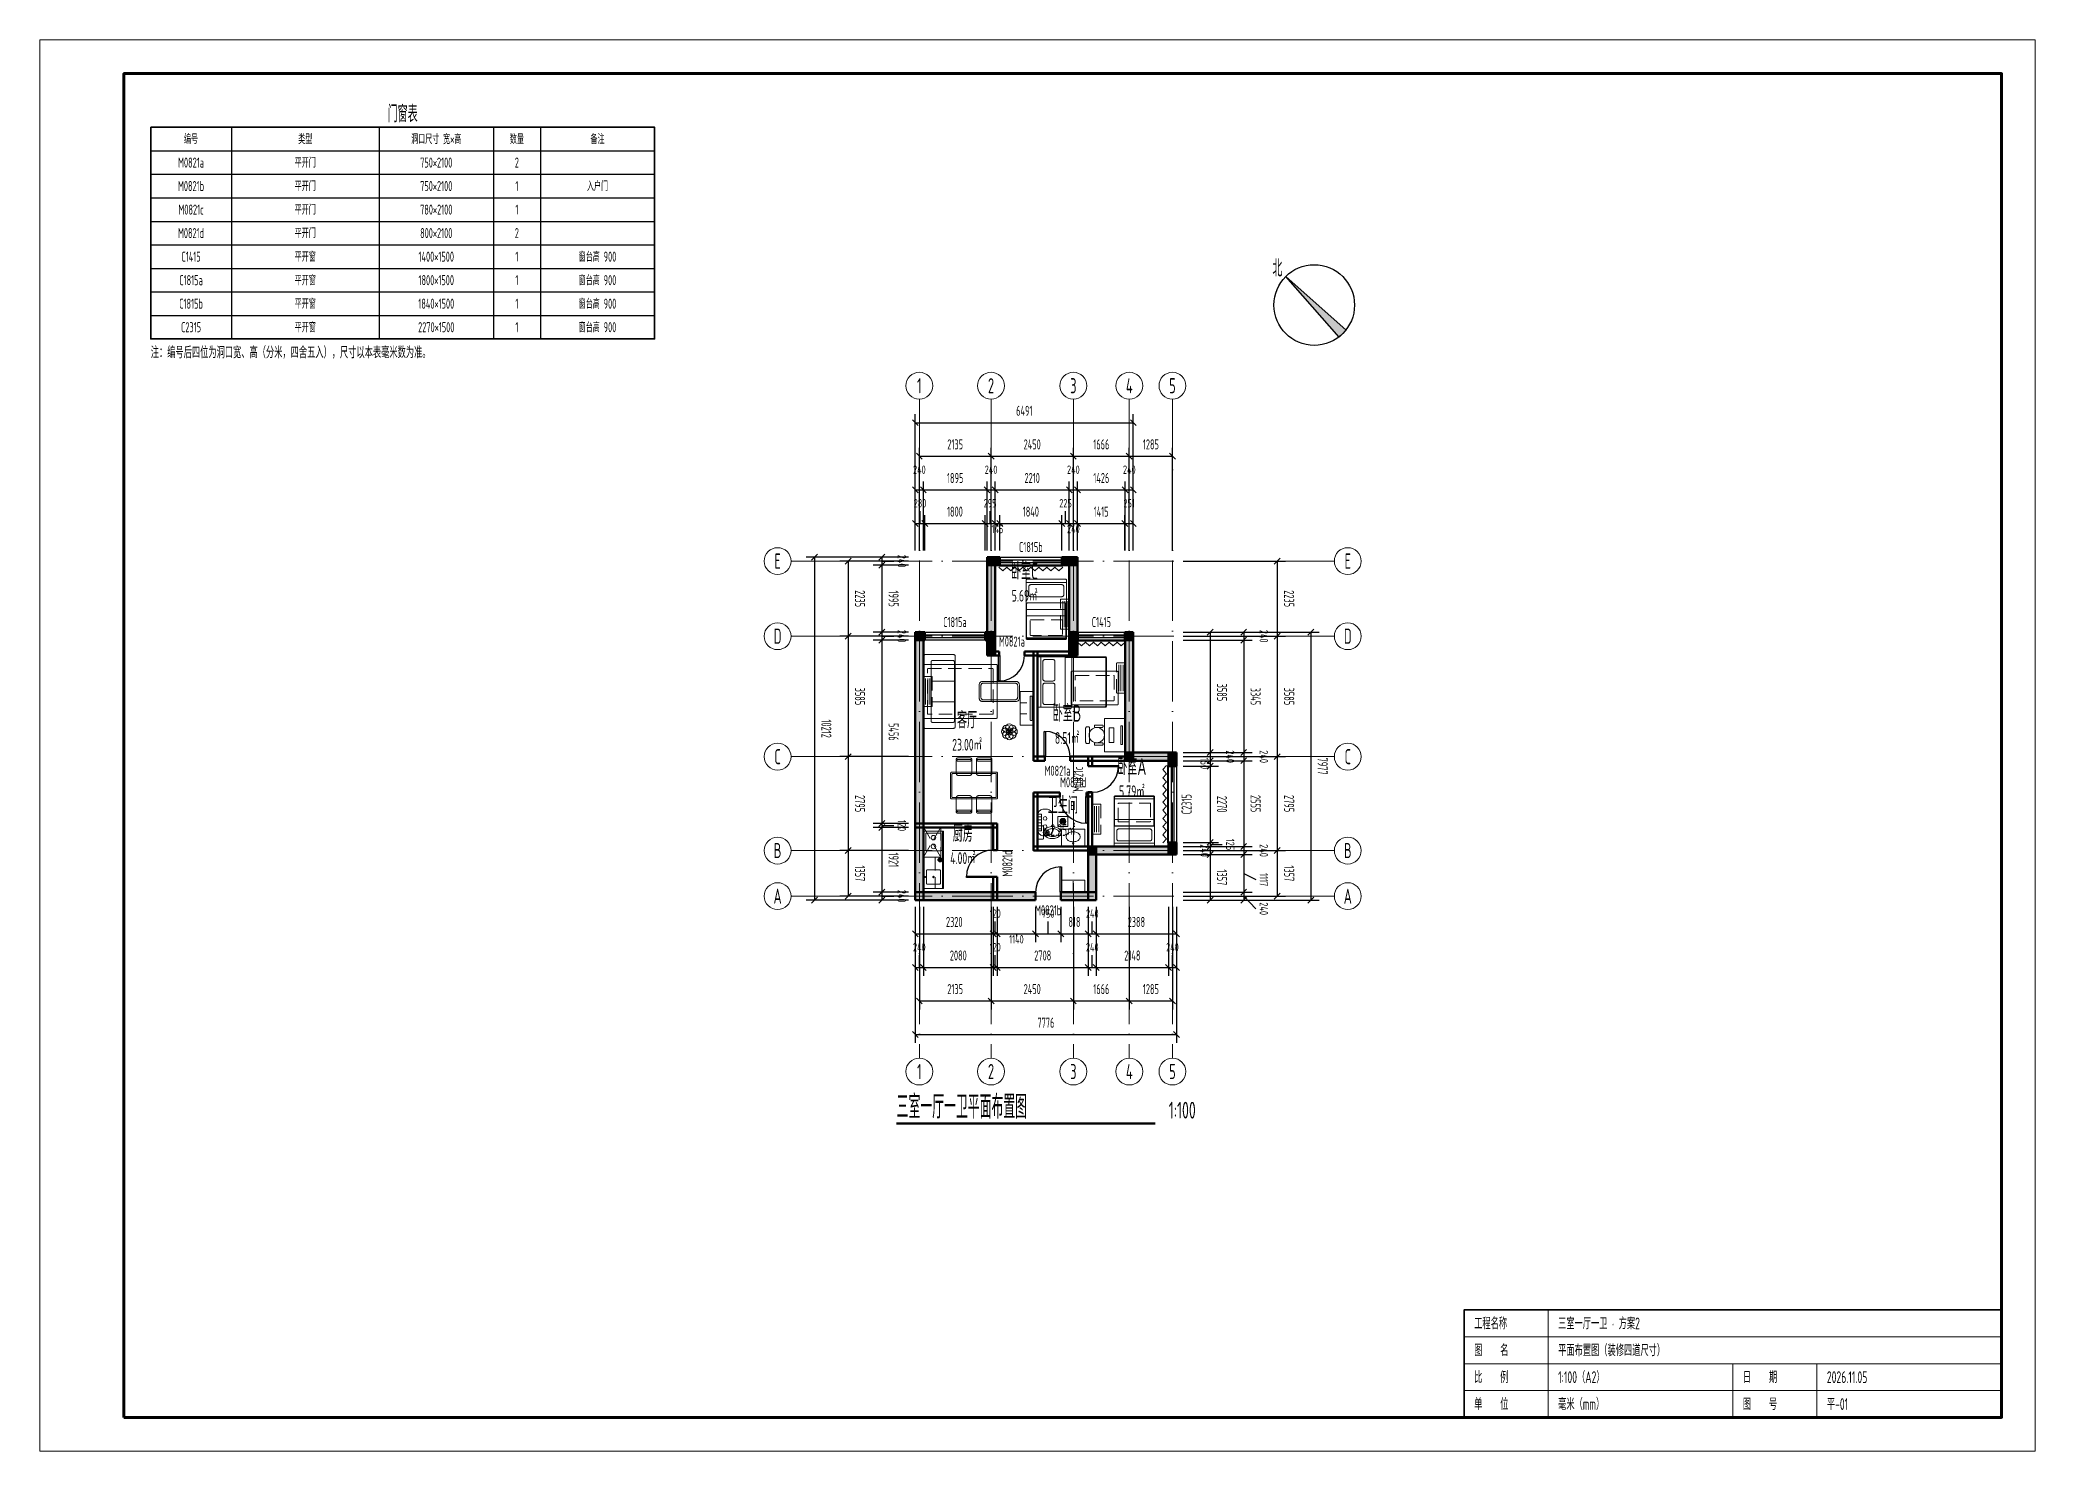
# Model space of a CAD drawing. Header units: millimetres. Extents: x -26062 to 33338, y -26608 to 15392.
import ezdxf
from ezdxf.enums import TextEntityAlignment as Align

# ---------------------------------------------------------------- set-up
doc = ezdxf.new("R2010")
doc.units = ezdxf.units.MM
doc.header["$LTSCALE"] = 100
doc.linetypes.add('CENTER', pattern=[24, 18, -3, 0, -3])
doc.linetypes.add('DASHED', pattern=[6, 4, -2])
for name, color, linetype, lineweight in [('ANNO', 7, 'CONTINUOUS', 25), ('AXIS', 1, 'CENTER', 13), ('AXIS-NUM', 3, 'CONTINUOUS', 18), ('DIM', 3, 'CONTINUOUS', 13), ('DOOR', 4, 'CONTINUOUS', 25), ('FRAME', 7, 'CONTINUOUS', 70), ('FURN', 8, 'CONTINUOUS', 13), ('ROOM-TEXT', 7, 'CONTINUOUS', 25), ('STRUCT', 7, 'CONTINUOUS', 25), ('TITLE', 7, 'CONTINUOUS', 18), ('WALL', 7, 'CONTINUOUS', 50), ('WALL-HATCH', 7, 'CONTINUOUS', 13), ('WINDOW', 4, 'CONTINUOUS', 25)]:
    doc.layers.add(name, color=color, linetype=linetype, lineweight=lineweight)
doc.styles.add('HZ', font='gbenor.shx', dxfattribs={"width": 0.7, "bigfont": 'gbcbig.shx'})
doc.dimstyles.new('GB', dxfattribs={"dimscale": 100, "dimtxt": 3, "dimasz": 1.25, "dimexe": 2.5, "dimexo": 2, "dimgap": 1, "dimtad": 1, "dimdec": 0, "dimtxsty": 'HZ', "dimtsz": 1.25, "dimcen": 2.5, "dimazin": 3, "dimtfac": 1, "dimtmove": 1, "dimatfit": 3})

msp = doc.modelspace()

# ---------------------------------------------------------------- texts
at = {"layer": 'ANNO', "style": 'HZ', "width": 0.7}
for s, height, p in [('门窗表', 500, (-15262, 13192.01)), ('编号', 300, (-21562, 12442.01)), ('类型', 300, (-18162, 12442.01)), ('洞口尺寸 宽×高', 300, (-14262, 12442.01)), ('数量', 300, (-11862, 12442.01)), ('备注', 300, (-9462, 12442.01)), ('M0821a', 300, (-21562, 11742.01)), ('平开门', 300, (-18162, 11742.01)), ('750×2100', 300, (-14262, 11742.01)), ('2', 300, (-11862, 11742.01)), ('M0821b', 300, (-21562, 11042.01)), ('平开门', 300, (-18162, 11042.01)), ('750×2100', 300, (-14262, 11042.01)), ('1', 300, (-11862, 11042.01)), ('入户门', 300, (-9462, 11042.01)), ('M0821c', 300, (-21562, 10342.01)), ('平开门', 300, (-18162, 10342.01)), ('780×2100', 300, (-14262, 10342.01)), ('1', 300, (-11862, 10342.01)), ('M0821d', 300, (-21562, 9642.01)), ('平开门', 300, (-18162, 9642.01)), ('800×2100', 300, (-14262, 9642.01)), ('2', 300, (-11862, 9642.01)), ('C1415', 300, (-21562, 8942.01)), ('平开窗', 300, (-18162, 8942.01)), ('1400×1500', 300, (-14262, 8942.01)), ('1', 300, (-11862, 8942.01)), ('窗台高 900', 300, (-9462, 8942.01)), ('C1815a', 300, (-21562, 8242.01)), ('平开窗', 300, (-18162, 8242.01)), ('1800×1500', 300, (-14262, 8242.01)), ('1', 300, (-11862, 8242.01)), ('窗台高 900', 300, (-9462, 8242.01)), ('北', 500, (10779.98, 8596.02)), ('平开窗', 300, (-18162, 7542.01)), ('窗台高 900', 300, (-9462, 7542.01)), ('C1815b', 300, (-21562, 7542.01)), ('1840×1500', 300, (-14262, 7542.01)), ('1', 300, (-11862, 7542.01)), ('C2315', 300, (-21562, 6842.01)), ('平开窗', 300, (-18162, 6842.01)), ('2270×1500', 300, (-14262, 6842.01)), ('1', 300, (-11862, 6842.01)), ('窗台高 900', 300, (-9462, 6842.01))]:
    msp.add_text(s, height=height, dxfattribs=at).set_placement(p, align=Align.MIDDLE_CENTER)
msp.add_text('注：编号后四位为洞口宽、高（分米，四舍五入），尺寸以本表毫米数为准。', height=350, dxfattribs=at).set_placement((-22762, 6092.01), align=Align.MIDDLE_LEFT)
for s, height, p in [('三室一厅一卫平面布置图', 700, (-554.86, -16712)), ('1:100', 500, (7545.14, -16712))]:
    msp.add_text(s, height=height, dxfattribs=at).set_placement(p)
at = {"layer": 'AXIS-NUM', "style": 'HZ', "width": 0.7}
for s, p in [('1', (120, 5100)), ('2', (2255, 5100)), ('3', (4705, 5100)), ('4', (6371, 5100)), ('5', (7656, 5100)), ('E', (-4100, -120)), ('E', (12876, -120)), ('D', (-4100, -2355)), ('D', (12876, -2355)), ('C', (-4100, -5940)), ('C', (12876, -5940)), ('B', (-4100, -8735)), ('B', (12876, -8735)), ('A', (-4100, -10092)), ('A', (12876, -10092)), ('1', (120, -15312)), ('2', (2255, -15312)), ('3', (4705, -15312)), ('4', (6371, -15312)), ('5', (7656, -15312))]:
    msp.add_text(s, height=450, dxfattribs=at).set_placement(p, align=Align.MIDDLE_CENTER)
at = {"layer": 'DOOR', "style": 'HZ', "width": 0.7}
for s, p in [('M0821a', (2875, -2514)), ('M0821a', (4235, -6360)), ('M0821d', (4700, -6702)), ('M0821b', (3955, -10512))]:
    msp.add_text(s, height=300, dxfattribs=at).set_placement(p, align=Align.MIDDLE_CENTER)
for s, p in [('M0821c', (4848, -6610)), ('M0821d', (2740, -9120))]:
    msp.add_text(s, height=300, rotation=90, dxfattribs=at).set_placement(p, align=Align.MIDDLE_CENTER)
at = {"layer": 'ROOM-TEXT', "style": 'HZ', "width": 0.7}
for s, p in [('卧室C', (3253.57, -815)), ('客厅', (1540, -5250)), ('卧室B', (4516.57, -5050)), ('卧室A', (6446.57, -6635)), ('卫生间', (4393, -7788)), ('厨房', (1415, -8626))]:
    msp.add_text(s, height=500, dxfattribs=at).set_placement(p, align=Align.BOTTOM_CENTER)
for s, p in [('5.69㎡', (3253.57, -975)), ('8.51㎡', (4516.57, -5210)), ('23.00㎡', (1540, -5410)), ('5.79㎡', (6446.57, -6795)), ('2.25㎡', (4393, -7948)), ('4.00㎡', (1415, -8786))]:
    msp.add_text(s, height=350, dxfattribs=at).set_placement(p, align=Align.TOP_CENTER)
at = {"layer": 'TITLE', "style": 'HZ', "width": 0.7}
for s, p in [('工程名称', (16638, -22807.99)), ('三室一厅一卫 · 方案2', (19138, -22807.99)), ('图    名', (16638, -23607.99)), ('平面布置图（装修四道尺寸）', (19138, -23607.99)), ('比    例', (16638, -24407.99)), ('1:100（A2）', (19138, -24407.99)), ('日    期', (24638, -24407.99)), ('2026.11.05', (27138, -24407.99)), ('单    位', (16638, -25207.99)), ('毫米（mm）', (19138, -25207.99)), ('图    号', (24638, -25207.99)), ('平-01', (27138, -25207.99))]:
    msp.add_text(s, height=350, dxfattribs=at).set_placement(p, align=Align.MIDDLE_LEFT)
at = {"layer": 'WINDOW', "style": 'HZ', "width": 0.7}
for s, p in [('C1815b', (3440, 300)), ('C1815a', (1180, -1935)), ('C1415', (5540, -1935))]:
    msp.add_text(s, height=300, dxfattribs=at).set_placement(p, align=Align.MIDDLE_CENTER)
msp.add_text('C2315', height=300, rotation=90, dxfattribs=at).set_placement((8076, -7355), align=Align.MIDDLE_CENTER)

# ---------------------------------------------------------------- blocks, each defined once
blk = doc.blocks.new('家具-单人床1.2m-1')
at = {"color": 0, "lineweight": -2}
blk.add_line((-585, -24), (585, -24), dxfattribs=at)
for points in [[(-570, 880), (570, 880), (574.79, 879.79), (579.17, 879.17), (583.13, 878.13), (586.67, 876.67), (589.79, 874.79), (592.5, 872.5), (594.79, 869.79), (596.67, 866.67), (598.13, 863.13), (599.17, 859.17), (599.79, 854.79), (600, 850), (600, -850), (599.79, -854.79), (599.17, -859.17), (598.13, -863.12), (596.67, -866.67), (594.79, -869.79), (592.5, -872.5), (589.79, -874.79), (586.67, -876.67), (583.13, -878.12), (579.17, -879.17), (574.79, -879.79), (570, -880), (-570, -880), (-574.79, -879.79), (-579.17, -879.17), (-583.12, -878.12), (-586.67, -876.67), (-589.79, -874.79), (-592.5, -872.5), (-594.79, -869.79), (-596.67, -866.67), (-598.12, -863.12), (-599.17, -859.17), (-599.79, -854.79), (-600, -850), (-600, 850), (-599.79, 854.79), (-599.17, 859.17), (-598.12, 863.13), (-596.67, 866.67), (-594.79, 869.79), (-592.5, 872.5), (-589.79, 874.79), (-586.67, 876.67), (-583.12, 878.13), (-579.17, 879.17), (-574.79, 879.79)], [(-580, 880), (580, 880), (583.19, 879.86), (586.11, 879.44), (588.75, 878.75), (591.11, 877.78), (593.19, 876.53), (595, 875), (596.53, 873.19), (597.78, 871.11), (598.75, 868.75), (599.44, 866.11), (599.86, 863.19), (600, 860), (600, 800), (599.86, 796.81), (599.44, 793.89), (598.75, 791.25), (597.78, 788.89), (596.53, 786.81), (595, 785), (593.19, 783.47), (591.11, 782.22), (588.75, 781.25), (586.11, 780.56), (583.19, 780.14), (580, 780), (-580, 780), (-583.19, 780.14), (-586.11, 780.56), (-588.75, 781.25), (-591.11, 782.22), (-593.19, 783.47), (-595, 785), (-596.53, 786.81), (-597.78, 788.89), (-598.75, 791.25), (-599.44, 793.89), (-599.86, 796.81), (-600, 800), (-600, 860), (-599.86, 863.19), (-599.44, 866.11), (-598.75, 868.75), (-597.78, 871.11), (-596.53, 873.19), (-595, 875), (-593.19, 876.53), (-591.11, 877.78), (-588.75, 878.75), (-586.11, 879.44), (-583.19, 879.86)], [(-450, 720), (450, 720), (461.18, 719.51), (471.39, 718.06), (480.63, 715.63), (488.89, 712.22), (496.18, 707.85), (502.5, 702.5), (507.85, 696.18), (512.22, 688.89), (515.63, 680.63), (518.06, 671.39), (519.51, 661.18), (520, 650), (520, 430), (519.51, 418.82), (518.06, 408.61), (515.63, 399.38), (512.22, 391.11), (507.85, 383.82), (502.5, 377.5), (496.18, 372.15), (488.89, 367.78), (480.63, 364.38), (471.39, 361.94), (461.18, 360.49), (450, 360), (-450, 360), (-461.18, 360.49), (-471.39, 361.94), (-480.62, 364.38), (-488.89, 367.78), (-496.18, 372.15), (-502.5, 377.5), (-507.85, 383.82), (-512.22, 391.11), (-515.62, 399.38), (-518.06, 408.61), (-519.51, 418.82), (-520, 430), (-520, 650), (-519.51, 661.18), (-518.06, 671.39), (-515.62, 680.63), (-512.22, 688.89), (-507.85, 696.18), (-502.5, 702.5), (-496.18, 707.85), (-488.89, 712.22), (-480.62, 715.63), (-471.39, 718.06), (-461.18, 719.51)], [(-555, 176), (555, 176), (559.79, 175.79), (564.17, 175.17), (568.13, 174.13), (571.67, 172.67), (574.79, 170.79), (577.5, 168.5), (579.79, 165.79), (581.67, 162.67), (583.13, 159.13), (584.17, 155.17), (584.79, 150.79), (585, 146), (585, -835), (584.79, -839.79), (584.17, -844.17), (583.13, -848.12), (581.67, -851.67), (579.79, -854.79), (577.5, -857.5), (574.79, -859.79), (571.67, -861.67), (568.13, -863.12), (564.17, -864.17), (559.79, -864.79), (555, -865), (-555, -865), (-559.79, -864.79), (-564.17, -864.17), (-568.12, -863.12), (-571.67, -861.67), (-574.79, -859.79), (-577.5, -857.5), (-579.79, -854.79), (-581.67, -851.67), (-583.12, -848.12), (-584.17, -844.17), (-584.79, -839.79), (-585, -835), (-585, 146), (-584.79, 150.79), (-584.17, 155.17), (-583.12, 159.13), (-581.67, 162.67), (-579.79, 165.79), (-577.5, 168.5), (-574.79, 170.79), (-571.67, 172.67), (-568.12, 174.13), (-564.17, 175.17), (-559.79, 175.79)]]:
    blk.add_lwpolyline(points, close=True, dxfattribs=at)
blk = doc.blocks.new('家具-落地窗帘-2')
at = {"color": 0, "lineweight": -2}
blk.add_line((-950, 60), (950, 60), dxfattribs=at)
blk.add_lwpolyline([(-950, 30), (-831.25, -80), (-712.5, 30), (-593.75, -80), (-475, 30), (-356.25, -80), (-237.5, 30), (-118.75, -80), (0, 30), (118.75, -80), (237.5, 30), (356.25, -80), (475, 30), (593.75, -80), (712.5, 30), (831.25, -80), (950, 30)], dxfattribs=at)
blk = doc.blocks.new('家具-挂机空调-3')
at = {"color": 0, "lineweight": -2}
for p, q in [((-390, 65), (390, 65)), ((-390, 0), (390, 0)), ((-390, -65), (390, -65))]:
    blk.add_line(p, q, dxfattribs=at)
at = {"color": 0, "linetype": 'DASHED', "lineweight": -2}
blk.add_lwpolyline([(-430, 130), (430, 130), (433.19, 129.86), (436.11, 129.44), (438.75, 128.75), (441.11, 127.78), (443.19, 126.53), (445, 125), (446.53, 123.19), (447.78, 121.11), (448.75, 118.75), (449.44, 116.11), (449.86, 113.19), (450, 110), (450, -110), (449.86, -113.19), (449.44, -116.11), (448.75, -118.75), (447.78, -121.11), (446.53, -123.19), (445, -125), (443.19, -126.53), (441.11, -127.78), (438.75, -128.75), (436.11, -129.44), (433.19, -129.86), (430, -130), (-430, -130), (-433.19, -129.86), (-436.11, -129.44), (-438.75, -128.75), (-441.11, -127.78), (-443.19, -126.53), (-445, -125), (-446.53, -123.19), (-447.78, -121.11), (-448.75, -118.75), (-449.44, -116.11), (-449.86, -113.19), (-450, -110), (-450, 110), (-449.86, 113.19), (-449.44, 116.11), (-448.75, 118.75), (-447.78, 121.11), (-446.53, 123.19), (-445, 125), (-443.19, 126.53), (-441.11, 127.78), (-438.75, 128.75), (-436.11, 129.44), (-433.19, 129.86)], close=True, dxfattribs=at)
blk = doc.blocks.new('家具-地毯-4')
at = {"color": 0, "lineweight": -2}
blk.add_lwpolyline([(-570, 350), (570, 350), (574.79, 349.79), (579.17, 349.17), (583.13, 348.13), (586.67, 346.67), (589.79, 344.79), (592.5, 342.5), (594.79, 339.79), (596.67, 336.67), (598.13, 333.13), (599.17, 329.17), (599.79, 324.79), (600, 320), (600, -320), (599.79, -324.79), (599.17, -329.17), (598.13, -333.12), (596.67, -336.67), (594.79, -339.79), (592.5, -342.5), (589.79, -344.79), (586.67, -346.67), (583.13, -348.12), (579.17, -349.17), (574.79, -349.79), (570, -350), (-570, -350), (-574.79, -349.79), (-579.17, -349.17), (-583.12, -348.12), (-586.67, -346.67), (-589.79, -344.79), (-592.5, -342.5), (-594.79, -339.79), (-596.67, -336.67), (-598.12, -333.12), (-599.17, -329.17), (-599.79, -324.79), (-600, -320), (-600, 320), (-599.79, 324.79), (-599.17, 329.17), (-598.12, 333.13), (-596.67, 336.67), (-594.79, 339.79), (-592.5, 342.5), (-589.79, 344.79), (-586.67, 346.67), (-583.12, 348.13), (-579.17, 349.17), (-574.79, 349.79)], close=True, dxfattribs=at)
at = {"color": 0, "linetype": 'DASHED', "lineweight": -2}
blk.add_lwpolyline([(-460, 230), (460, 230), (463.19, 229.86), (466.11, 229.44), (468.75, 228.75), (471.11, 227.78), (473.19, 226.53), (475, 225), (476.53, 223.19), (477.78, 221.11), (478.75, 218.75), (479.44, 216.11), (479.86, 213.19), (480, 210), (480, -210), (479.86, -213.19), (479.44, -216.11), (478.75, -218.75), (477.78, -221.11), (476.53, -223.19), (475, -225), (473.19, -226.53), (471.11, -227.78), (468.75, -228.75), (466.11, -229.44), (463.19, -229.86), (460, -230), (-460, -230), (-463.19, -229.86), (-466.11, -229.44), (-468.75, -228.75), (-471.11, -227.78), (-473.19, -226.53), (-475, -225), (-476.53, -223.19), (-477.78, -221.11), (-478.75, -218.75), (-479.44, -216.11), (-479.86, -213.19), (-480, -210), (-480, 210), (-479.86, 213.19), (-479.44, 216.11), (-478.75, 218.75), (-477.78, 221.11), (-476.53, 223.19), (-475, 225), (-473.19, 226.53), (-471.11, 227.78), (-468.75, 228.75), (-466.11, 229.44), (-463.19, 229.86)], close=True, dxfattribs=at)
blk = doc.blocks.new('家具-双人床1.5m-5')
at = {"color": 0, "lineweight": -2}
blk.add_line((-735, 5), (735, 5), dxfattribs=at)
for points in [[(-720, 1025), (720, 1025), (724.79, 1024.79), (729.17, 1024.17), (733.13, 1023.13), (736.67, 1021.67), (739.79, 1019.79), (742.5, 1017.5), (744.79, 1014.79), (746.67, 1011.67), (748.13, 1008.13), (749.17, 1004.17), (749.79, 999.79), (750, 995), (750, -995), (749.79, -999.79), (749.17, -1004.17), (748.13, -1008.12), (746.67, -1011.67), (744.79, -1014.79), (742.5, -1017.5), (739.79, -1019.79), (736.67, -1021.67), (733.13, -1023.12), (729.17, -1024.17), (724.79, -1024.79), (720, -1025), (-720, -1025), (-724.79, -1024.79), (-729.17, -1024.17), (-733.12, -1023.12), (-736.67, -1021.67), (-739.79, -1019.79), (-742.5, -1017.5), (-744.79, -1014.79), (-746.67, -1011.67), (-748.12, -1008.12), (-749.17, -1004.17), (-749.79, -999.79), (-750, -995), (-750, 995), (-749.79, 999.79), (-749.17, 1004.17), (-748.12, 1008.13), (-746.67, 1011.67), (-744.79, 1014.79), (-742.5, 1017.5), (-739.79, 1019.79), (-736.67, 1021.67), (-733.12, 1023.13), (-729.17, 1024.17), (-724.79, 1024.79)], [(-730, 1025), (730, 1025), (733.19, 1024.86), (736.11, 1024.44), (738.75, 1023.75), (741.11, 1022.78), (743.19, 1021.53), (745, 1020), (746.53, 1018.19), (747.78, 1016.11), (748.75, 1013.75), (749.44, 1011.11), (749.86, 1008.19), (750, 1005), (750, 945), (749.86, 941.81), (749.44, 938.89), (748.75, 936.25), (747.78, 933.89), (746.53, 931.81), (745, 930), (743.19, 928.47), (741.11, 927.22), (738.75, 926.25), (736.11, 925.56), (733.19, 925.14), (730, 925), (-730, 925), (-733.19, 925.14), (-736.11, 925.56), (-738.75, 926.25), (-741.11, 927.22), (-743.19, 928.47), (-745, 930), (-746.53, 931.81), (-747.78, 933.89), (-748.75, 936.25), (-749.44, 938.89), (-749.86, 941.81), (-750, 945), (-750, 1005), (-749.86, 1008.19), (-749.44, 1011.11), (-748.75, 1013.75), (-747.78, 1016.11), (-746.53, 1018.19), (-745, 1020), (-743.19, 1021.53), (-741.11, 1022.78), (-738.75, 1023.75), (-736.11, 1024.44), (-733.19, 1024.86)], [(-600, 865), (-100, 865), (-88.82, 864.51), (-78.61, 863.06), (-69.37, 860.63), (-61.11, 857.22), (-53.82, 852.85), (-47.5, 847.5), (-42.15, 841.18), (-37.78, 833.89), (-34.37, 825.63), (-31.94, 816.39), (-30.49, 806.18), (-30, 795), (-30, 575), (-30.49, 563.82), (-31.94, 553.61), (-34.37, 544.38), (-37.78, 536.11), (-42.15, 528.82), (-47.5, 522.5), (-53.82, 517.15), (-61.11, 512.78), (-69.37, 509.38), (-78.61, 506.94), (-88.82, 505.49), (-100, 505), (-600, 505), (-611.18, 505.49), (-621.39, 506.94), (-630.62, 509.38), (-638.89, 512.78), (-646.18, 517.15), (-652.5, 522.5), (-657.85, 528.82), (-662.22, 536.11), (-665.62, 544.38), (-668.06, 553.61), (-669.51, 563.82), (-670, 575), (-670, 795), (-669.51, 806.18), (-668.06, 816.39), (-665.62, 825.63), (-662.22, 833.89), (-657.85, 841.18), (-652.5, 847.5), (-646.18, 852.85), (-638.89, 857.22), (-630.62, 860.63), (-621.39, 863.06), (-611.18, 864.51)], [(100, 865), (600, 865), (611.18, 864.51), (621.39, 863.06), (630.63, 860.63), (638.89, 857.22), (646.18, 852.85), (652.5, 847.5), (657.85, 841.18), (662.22, 833.89), (665.63, 825.63), (668.06, 816.39), (669.51, 806.18), (670, 795), (670, 575), (669.51, 563.82), (668.06, 553.61), (665.63, 544.38), (662.22, 536.11), (657.85, 528.82), (652.5, 522.5), (646.18, 517.15), (638.89, 512.78), (630.63, 509.38), (621.39, 506.94), (611.18, 505.49), (600, 505), (100, 505), (88.82, 505.49), (78.61, 506.94), (69.38, 509.38), (61.11, 512.78), (53.82, 517.15), (47.5, 522.5), (42.15, 528.82), (37.78, 536.11), (34.38, 544.38), (31.94, 553.61), (30.49, 563.82), (30, 575), (30, 795), (30.49, 806.18), (31.94, 816.39), (34.38, 825.63), (37.78, 833.89), (42.15, 841.18), (47.5, 847.5), (53.82, 852.85), (61.11, 857.22), (69.38, 860.63), (78.61, 863.06), (88.82, 864.51)], [(-705, 205), (705, 205), (709.79, 204.79), (714.17, 204.17), (718.13, 203.13), (721.67, 201.67), (724.79, 199.79), (727.5, 197.5), (729.79, 194.79), (731.67, 191.67), (733.13, 188.13), (734.17, 184.17), (734.79, 179.79), (735, 175), (735, -980), (734.79, -984.79), (734.17, -989.17), (733.13, -993.12), (731.67, -996.67), (729.79, -999.79), (727.5, -1002.5), (724.79, -1004.79), (721.67, -1006.67), (718.13, -1008.12), (714.17, -1009.17), (709.79, -1009.79), (705, -1010), (-705, -1010), (-709.79, -1009.79), (-714.17, -1009.17), (-718.12, -1008.12), (-721.67, -1006.67), (-724.79, -1004.79), (-727.5, -1002.5), (-729.79, -999.79), (-731.67, -996.67), (-733.12, -993.12), (-734.17, -989.17), (-734.79, -984.79), (-735, -980), (-735, 175), (-734.79, 179.79), (-734.17, 184.17), (-733.12, 188.13), (-731.67, 191.67), (-729.79, 194.79), (-727.5, 197.5), (-724.79, 199.79), (-721.67, 201.67), (-718.12, 203.13), (-714.17, 204.17), (-709.79, 204.79)]]:
    blk.add_lwpolyline(points, close=True, dxfattribs=at)
blk = doc.blocks.new('家具-书桌-6')
at = {"color": 0, "lineweight": -2}
for points in [[(-488, 300), (488, 300), (489.92, 299.92), (491.67, 299.67), (493.25, 299.25), (494.67, 298.67), (495.92, 297.92), (497, 297), (497.92, 295.92), (498.67, 294.67), (499.25, 293.25), (499.67, 291.67), (499.92, 289.92), (500, 288), (500, -288), (499.92, -289.92), (499.67, -291.67), (499.25, -293.25), (498.67, -294.67), (497.92, -295.92), (497, -297), (495.92, -297.92), (494.67, -298.67), (493.25, -299.25), (491.67, -299.67), (489.92, -299.92), (488, -300), (-488, -300), (-489.92, -299.92), (-491.67, -299.67), (-493.25, -299.25), (-494.67, -298.67), (-495.92, -297.92), (-497, -297), (-497.92, -295.92), (-498.67, -294.67), (-499.25, -293.25), (-499.67, -291.67), (-499.92, -289.92), (-500, -288), (-500, 288), (-499.92, 289.92), (-499.67, 291.67), (-499.25, 293.25), (-498.67, 294.67), (-497.92, 295.92), (-497, 297), (-495.92, 297.92), (-494.67, 298.67), (-493.25, 299.25), (-491.67, 299.67), (-489.92, 299.92)], [(-270, 240), (270, 240), (271.6, 239.93), (273.06, 239.72), (274.38, 239.38), (275.56, 238.89), (276.6, 238.26), (277.5, 237.5), (278.26, 236.6), (278.89, 235.56), (279.38, 234.38), (279.72, 233.06), (279.93, 231.6), (280, 230), (280, 200), (279.93, 198.4), (279.72, 196.94), (279.38, 195.63), (278.89, 194.44), (278.26, 193.4), (277.5, 192.5), (276.6, 191.74), (275.56, 191.11), (274.38, 190.63), (273.06, 190.28), (271.6, 190.07), (270, 190), (-270, 190), (-271.6, 190.07), (-273.06, 190.28), (-274.37, 190.63), (-275.56, 191.11), (-276.6, 191.74), (-277.5, 192.5), (-278.26, 193.4), (-278.89, 194.44), (-279.37, 195.63), (-279.72, 196.94), (-279.93, 198.4), (-280, 200), (-280, 230), (-279.93, 231.6), (-279.72, 233.06), (-279.37, 234.38), (-278.89, 235.56), (-278.26, 236.6), (-277.5, 237.5), (-276.6, 238.26), (-275.56, 238.89), (-274.37, 239.38), (-273.06, 239.72), (-271.6, 239.93)], [(-208, -20), (208, -20), (209.92, -20.08), (211.67, -20.33), (213.25, -20.75), (214.67, -21.33), (215.92, -22.08), (217, -23), (217.92, -24.08), (218.67, -25.33), (219.25, -26.75), (219.67, -28.33), (219.92, -30.08), (220, -32), (220, -148), (219.92, -149.92), (219.67, -151.67), (219.25, -153.25), (218.67, -154.67), (217.92, -155.92), (217, -157), (215.92, -157.92), (214.67, -158.67), (213.25, -159.25), (211.67, -159.67), (209.92, -159.92), (208, -160), (-208, -160), (-209.92, -159.92), (-211.67, -159.67), (-213.25, -159.25), (-214.67, -158.67), (-215.92, -157.92), (-217, -157), (-217.92, -155.92), (-218.67, -154.67), (-219.25, -153.25), (-219.67, -151.67), (-219.92, -149.92), (-220, -148), (-220, -32), (-219.92, -30.08), (-219.67, -28.33), (-219.25, -26.75), (-218.67, -25.33), (-217.92, -24.08), (-217, -23), (-215.92, -22.08), (-214.67, -21.33), (-213.25, -20.75), (-211.67, -20.33), (-209.92, -20.08)]]:
    blk.add_lwpolyline(points, close=True, dxfattribs=at)
blk = doc.blocks.new('家具-办公椅-7')
at = {"color": 0, "lineweight": -2}
for points in [[(-270, 40), (-260, 40), (-255.21, 39.79), (-250.83, 39.17), (-246.87, 38.13), (-243.33, 36.67), (-240.21, 34.79), (-237.5, 32.5), (-235.21, 29.79), (-233.33, 26.67), (-231.87, 23.13), (-230.83, 19.17), (-230.21, 14.79), (-230, 10), (-230, -190), (-230.21, -194.79), (-230.83, -199.17), (-231.87, -203.12), (-233.33, -206.67), (-235.21, -209.79), (-237.5, -212.5), (-240.21, -214.79), (-243.33, -216.67), (-246.87, -218.12), (-250.83, -219.17), (-255.21, -219.79), (-260, -220), (-270, -220), (-274.79, -219.79), (-279.17, -219.17), (-283.12, -218.12), (-286.67, -216.67), (-289.79, -214.79), (-292.5, -212.5), (-294.79, -209.79), (-296.67, -206.67), (-298.12, -203.12), (-299.17, -199.17), (-299.79, -194.79), (-300, -190), (-300, 10), (-299.79, 14.79), (-299.17, 19.17), (-298.12, 23.13), (-296.67, 26.67), (-294.79, 29.79), (-292.5, 32.5), (-289.79, 34.79), (-286.67, 36.67), (-283.12, 38.13), (-279.17, 39.17), (-274.79, 39.79)], [(-195, 300), (195, 300), (203.78, 299.62), (211.81, 298.47), (219.06, 296.56), (225.56, 293.89), (231.28, 290.45), (236.25, 286.25), (240.45, 281.28), (243.89, 275.56), (246.56, 269.06), (248.47, 261.81), (249.62, 253.78), (250, 245), (250, 235), (249.62, 226.22), (248.47, 218.19), (246.56, 210.94), (243.89, 204.44), (240.45, 198.72), (236.25, 193.75), (231.28, 189.55), (225.56, 186.11), (219.06, 183.44), (211.81, 181.53), (203.78, 180.38), (195, 180), (-195, 180), (-203.78, 180.38), (-211.81, 181.53), (-219.06, 183.44), (-225.56, 186.11), (-231.28, 189.55), (-236.25, 193.75), (-240.45, 198.72), (-243.89, 204.44), (-246.56, 210.94), (-248.47, 218.19), (-249.62, 226.22), (-250, 235), (-250, 245), (-249.62, 253.78), (-248.47, 261.81), (-246.56, 269.06), (-243.89, 275.56), (-240.45, 281.28), (-236.25, 286.25), (-231.28, 290.45), (-225.56, 293.89), (-219.06, 296.56), (-211.81, 298.47), (-203.78, 299.62)], [(260, 40), (270, 40), (274.79, 39.79), (279.17, 39.17), (283.13, 38.13), (286.67, 36.67), (289.79, 34.79), (292.5, 32.5), (294.79, 29.79), (296.67, 26.67), (298.13, 23.13), (299.17, 19.17), (299.79, 14.79), (300, 10), (300, -190), (299.79, -194.79), (299.17, -199.17), (298.13, -203.12), (296.67, -206.67), (294.79, -209.79), (292.5, -212.5), (289.79, -214.79), (286.67, -216.67), (283.13, -218.12), (279.17, -219.17), (274.79, -219.79), (270, -220), (260, -220), (255.21, -219.79), (250.83, -219.17), (246.88, -218.12), (243.33, -216.67), (240.21, -214.79), (237.5, -212.5), (235.21, -209.79), (233.33, -206.67), (231.88, -203.12), (230.83, -199.17), (230.21, -194.79), (230, -190), (230, 10), (230.21, 14.79), (230.83, 19.17), (231.88, 23.13), (233.33, 26.67), (235.21, 29.79), (237.5, 32.5), (240.21, 34.79), (243.33, 36.67), (246.88, 38.13), (250.83, 39.17), (255.21, 39.79)]]:
    blk.add_lwpolyline(points, close=True, dxfattribs=at)
blk.add_circle((0, -30), 228, dxfattribs=at)
blk = doc.blocks.new('家具-落地窗帘-8')
at = {"color": 0, "lineweight": -2}
blk.add_line((-710, 60), (710, 60), dxfattribs=at)
blk.add_lwpolyline([(-710, 30), (-591.67, -80), (-473.33, 30), (-355, -80), (-236.67, 30), (-118.33, -80), (0, 30), (118.33, -80), (236.67, 30), (355, -80), (473.33, 30), (591.67, -80), (710, 30)], dxfattribs=at)
blk = doc.blocks.new('家具-地毯-9')
at = {"color": 0, "lineweight": -2}
blk.add_lwpolyline([(-670, 500), (670, 500), (674.79, 499.79), (679.17, 499.17), (683.13, 498.13), (686.67, 496.67), (689.79, 494.79), (692.5, 492.5), (694.79, 489.79), (696.67, 486.67), (698.13, 483.13), (699.17, 479.17), (699.79, 474.79), (700, 470), (700, -470), (699.79, -474.79), (699.17, -479.17), (698.13, -483.12), (696.67, -486.67), (694.79, -489.79), (692.5, -492.5), (689.79, -494.79), (686.67, -496.67), (683.13, -498.12), (679.17, -499.17), (674.79, -499.79), (670, -500), (-670, -500), (-674.79, -499.79), (-679.17, -499.17), (-683.12, -498.12), (-686.67, -496.67), (-689.79, -494.79), (-692.5, -492.5), (-694.79, -489.79), (-696.67, -486.67), (-698.12, -483.12), (-699.17, -479.17), (-699.79, -474.79), (-700, -470), (-700, 470), (-699.79, 474.79), (-699.17, 479.17), (-698.12, 483.13), (-696.67, 486.67), (-694.79, 489.79), (-692.5, 492.5), (-689.79, 494.79), (-686.67, 496.67), (-683.12, 498.13), (-679.17, 499.17), (-674.79, 499.79)], close=True, dxfattribs=at)
at = {"color": 0, "linetype": 'DASHED', "lineweight": -2}
blk.add_lwpolyline([(-560, 380), (560, 380), (563.19, 379.86), (566.11, 379.44), (568.75, 378.75), (571.11, 377.78), (573.19, 376.53), (575, 375), (576.53, 373.19), (577.78, 371.11), (578.75, 368.75), (579.44, 366.11), (579.86, 363.19), (580, 360), (580, -360), (579.86, -363.19), (579.44, -366.11), (578.75, -368.75), (577.78, -371.11), (576.53, -373.19), (575, -375), (573.19, -376.53), (571.11, -377.78), (568.75, -378.75), (566.11, -379.44), (563.19, -379.86), (560, -380), (-560, -380), (-563.19, -379.86), (-566.11, -379.44), (-568.75, -378.75), (-571.11, -377.78), (-573.19, -376.53), (-575, -375), (-576.53, -373.19), (-577.78, -371.11), (-578.75, -368.75), (-579.44, -366.11), (-579.86, -363.19), (-580, -360), (-580, 360), (-579.86, 363.19), (-579.44, 366.11), (-578.75, 368.75), (-577.78, 371.11), (-576.53, 373.19), (-575, 375), (-573.19, 376.53), (-571.11, 377.78), (-568.75, 378.75), (-566.11, 379.44), (-563.19, 379.86)], close=True, dxfattribs=at)
blk = doc.blocks.new('家具-单人床1.2m-10')
at = {"color": 0, "lineweight": -2}
blk.add_line((-585, -50), (585, -50), dxfattribs=at)
for points in [[(-570, 750), (570, 750), (574.79, 749.79), (579.17, 749.17), (583.13, 748.13), (586.67, 746.67), (589.79, 744.79), (592.5, 742.5), (594.79, 739.79), (596.67, 736.67), (598.13, 733.13), (599.17, 729.17), (599.79, 724.79), (600, 720), (600, -720), (599.79, -724.79), (599.17, -729.17), (598.13, -733.12), (596.67, -736.67), (594.79, -739.79), (592.5, -742.5), (589.79, -744.79), (586.67, -746.67), (583.13, -748.12), (579.17, -749.17), (574.79, -749.79), (570, -750), (-570, -750), (-574.79, -749.79), (-579.17, -749.17), (-583.12, -748.12), (-586.67, -746.67), (-589.79, -744.79), (-592.5, -742.5), (-594.79, -739.79), (-596.67, -736.67), (-598.12, -733.12), (-599.17, -729.17), (-599.79, -724.79), (-600, -720), (-600, 720), (-599.79, 724.79), (-599.17, 729.17), (-598.12, 733.13), (-596.67, 736.67), (-594.79, 739.79), (-592.5, 742.5), (-589.79, 744.79), (-586.67, 746.67), (-583.12, 748.13), (-579.17, 749.17), (-574.79, 749.79)], [(-580, 750), (580, 750), (583.19, 749.86), (586.11, 749.44), (588.75, 748.75), (591.11, 747.78), (593.19, 746.53), (595, 745), (596.53, 743.19), (597.78, 741.11), (598.75, 738.75), (599.44, 736.11), (599.86, 733.19), (600, 730), (600, 670), (599.86, 666.81), (599.44, 663.89), (598.75, 661.25), (597.78, 658.89), (596.53, 656.81), (595, 655), (593.19, 653.47), (591.11, 652.22), (588.75, 651.25), (586.11, 650.56), (583.19, 650.14), (580, 650), (-580, 650), (-583.19, 650.14), (-586.11, 650.56), (-588.75, 651.25), (-591.11, 652.22), (-593.19, 653.47), (-595, 655), (-596.53, 656.81), (-597.78, 658.89), (-598.75, 661.25), (-599.44, 663.89), (-599.86, 666.81), (-600, 670), (-600, 730), (-599.86, 733.19), (-599.44, 736.11), (-598.75, 738.75), (-597.78, 741.11), (-596.53, 743.19), (-595, 745), (-593.19, 746.53), (-591.11, 747.78), (-588.75, 748.75), (-586.11, 749.44), (-583.19, 749.86)], [(-555, 150), (555, 150), (559.79, 149.79), (564.17, 149.17), (568.13, 148.13), (571.67, 146.67), (574.79, 144.79), (577.5, 142.5), (579.79, 139.79), (581.67, 136.67), (583.13, 133.13), (584.17, 129.17), (584.79, 124.79), (585, 120), (585, -705), (584.79, -709.79), (584.17, -714.17), (583.13, -718.12), (581.67, -721.67), (579.79, -724.79), (577.5, -727.5), (574.79, -729.79), (571.67, -731.67), (568.13, -733.12), (564.17, -734.17), (559.79, -734.79), (555, -735), (-555, -735), (-559.79, -734.79), (-564.17, -734.17), (-568.12, -733.12), (-571.67, -731.67), (-574.79, -729.79), (-577.5, -727.5), (-579.79, -724.79), (-581.67, -721.67), (-583.12, -718.12), (-584.17, -714.17), (-584.79, -709.79), (-585, -705), (-585, 120), (-584.79, 124.79), (-584.17, 129.17), (-583.12, 133.13), (-581.67, 136.67), (-579.79, 139.79), (-577.5, 142.5), (-574.79, 144.79), (-571.67, 146.67), (-568.12, 148.13), (-564.17, 149.17), (-559.79, 149.79)], [(-450, 590), (450, 590), (461.18, 589.51), (471.39, 588.06), (480.63, 585.63), (488.89, 582.22), (496.18, 577.85), (502.5, 572.5), (507.85, 566.18), (512.22, 558.89), (515.63, 550.63), (518.06, 541.39), (519.51, 531.18), (520, 520), (520, 300), (519.51, 288.82), (518.06, 278.61), (515.63, 269.38), (512.22, 261.11), (507.85, 253.82), (502.5, 247.5), (496.18, 242.15), (488.89, 237.78), (480.63, 234.38), (471.39, 231.94), (461.18, 230.49), (450, 230), (-450, 230), (-461.18, 230.49), (-471.39, 231.94), (-480.62, 234.38), (-488.89, 237.78), (-496.18, 242.15), (-502.5, 247.5), (-507.85, 253.82), (-512.22, 261.11), (-515.62, 269.38), (-518.06, 278.61), (-519.51, 288.82), (-520, 300), (-520, 520), (-519.51, 531.18), (-518.06, 541.39), (-515.62, 550.63), (-512.22, 558.89), (-507.85, 566.18), (-502.5, 572.5), (-496.18, 577.85), (-488.89, 582.22), (-480.62, 585.63), (-471.39, 588.06), (-461.18, 589.51)]]:
    blk.add_lwpolyline(points, close=True, dxfattribs=at)
blk = doc.blocks.new('家具-落地窗帘-11')
at = {"color": 0, "lineweight": -2}
blk.add_line((-1150, 60), (1150, 60), dxfattribs=at)
blk.add_lwpolyline([(-1150, 30), (-1028.95, -80), (-907.89, 30), (-786.84, -80), (-665.79, 30), (-544.74, -80), (-423.68, 30), (-302.63, -80), (-181.58, 30), (-60.53, -80), (60.53, 30), (181.58, -80), (302.63, 30), (423.68, -80), (544.74, 30), (665.79, -80), (786.84, 30), (907.89, -80), (1028.95, 30), (1150, -80)], dxfattribs=at)
blk = doc.blocks.new('家具-地毯-12')
at = {"color": 0, "lineweight": -2}
blk.add_lwpolyline([(-570, 400), (570, 400), (574.79, 399.79), (579.17, 399.17), (583.13, 398.13), (586.67, 396.67), (589.79, 394.79), (592.5, 392.5), (594.79, 389.79), (596.67, 386.67), (598.13, 383.13), (599.17, 379.17), (599.79, 374.79), (600, 370), (600, -370), (599.79, -374.79), (599.17, -379.17), (598.13, -383.12), (596.67, -386.67), (594.79, -389.79), (592.5, -392.5), (589.79, -394.79), (586.67, -396.67), (583.13, -398.12), (579.17, -399.17), (574.79, -399.79), (570, -400), (-570, -400), (-574.79, -399.79), (-579.17, -399.17), (-583.12, -398.12), (-586.67, -396.67), (-589.79, -394.79), (-592.5, -392.5), (-594.79, -389.79), (-596.67, -386.67), (-598.12, -383.12), (-599.17, -379.17), (-599.79, -374.79), (-600, -370), (-600, 370), (-599.79, 374.79), (-599.17, 379.17), (-598.12, 383.13), (-596.67, 386.67), (-594.79, 389.79), (-592.5, 392.5), (-589.79, 394.79), (-586.67, 396.67), (-583.12, 398.13), (-579.17, 399.17), (-574.79, 399.79)], close=True, dxfattribs=at)
at = {"color": 0, "linetype": 'DASHED', "lineweight": -2}
blk.add_lwpolyline([(-460, 280), (460, 280), (463.19, 279.86), (466.11, 279.44), (468.75, 278.75), (471.11, 277.78), (473.19, 276.53), (475, 275), (476.53, 273.19), (477.78, 271.11), (478.75, 268.75), (479.44, 266.11), (479.86, 263.19), (480, 260), (480, -260), (479.86, -263.19), (479.44, -266.11), (478.75, -268.75), (477.78, -271.11), (476.53, -273.19), (475, -275), (473.19, -276.53), (471.11, -277.78), (468.75, -278.75), (466.11, -279.44), (463.19, -279.86), (460, -280), (-460, -280), (-463.19, -279.86), (-466.11, -279.44), (-468.75, -278.75), (-471.11, -277.78), (-473.19, -276.53), (-475, -275), (-476.53, -273.19), (-477.78, -271.11), (-478.75, -268.75), (-479.44, -266.11), (-479.86, -263.19), (-480, -260), (-480, 260), (-479.86, 263.19), (-479.44, 266.11), (-478.75, 268.75), (-477.78, 271.11), (-476.53, 273.19), (-475, 275), (-473.19, 276.53), (-471.11, 277.78), (-468.75, 278.75), (-466.11, 279.44), (-463.19, 279.86)], close=True, dxfattribs=at)
blk = doc.blocks.new('家具-三人沙发-13')
at = {"color": 0, "lineweight": -2}
for p, q in [((-306.67, 245), (-306.67, -450)), ((306.67, 245), (306.67, -450))]:
    blk.add_line(p, q, dxfattribs=at)
for points in [[(-1030, 475), (1030, 475), (1041.18, 474.51), (1051.39, 473.06), (1060.63, 470.63), (1068.89, 467.22), (1076.18, 462.85), (1082.5, 457.5), (1087.85, 451.18), (1092.22, 443.89), (1095.63, 435.63), (1098.06, 426.39), (1099.51, 416.18), (1100, 405), (1100, -405), (1099.51, -416.18), (1098.06, -426.39), (1095.63, -435.62), (1092.22, -443.89), (1087.85, -451.18), (1082.5, -457.5), (1076.18, -462.85), (1068.89, -467.22), (1060.63, -470.62), (1051.39, -473.06), (1041.18, -474.51), (1030, -475), (-1030, -475), (-1041.18, -474.51), (-1051.39, -473.06), (-1060.62, -470.62), (-1068.89, -467.22), (-1076.18, -462.85), (-1082.5, -457.5), (-1087.85, -451.18), (-1092.22, -443.89), (-1095.62, -435.62), (-1098.06, -426.39), (-1099.51, -416.18), (-1100, -405), (-1100, 405), (-1099.51, 416.18), (-1098.06, 426.39), (-1095.62, 435.63), (-1092.22, 443.89), (-1087.85, 451.18), (-1082.5, 457.5), (-1076.18, 462.85), (-1068.89, 467.22), (-1060.62, 470.63), (-1051.39, 473.06), (-1041.18, 474.51)], [(-875, 245), (875, 245), (882.19, 244.69), (888.75, 243.75), (894.69, 242.19), (900, 240), (904.69, 237.19), (908.75, 233.75), (912.19, 229.69), (915, 225), (917.19, 219.69), (918.75, 213.75), (919.69, 207.19), (920, 200), (920, -405), (919.69, -412.19), (918.75, -418.75), (917.19, -424.69), (915, -430), (912.19, -434.69), (908.75, -438.75), (904.69, -442.19), (900, -445), (894.69, -447.19), (888.75, -448.75), (882.19, -449.69), (875, -450), (-875, -450), (-882.19, -449.69), (-888.75, -448.75), (-894.69, -447.19), (-900, -445), (-904.69, -442.19), (-908.75, -438.75), (-912.19, -434.69), (-915, -430), (-917.19, -424.69), (-918.75, -418.75), (-919.69, -412.19), (-920, -405), (-920, 200), (-919.69, 207.19), (-918.75, 213.75), (-917.19, 219.69), (-915, 225), (-912.19, 229.69), (-908.75, 233.75), (-904.69, 237.19), (-900, 240), (-894.69, 242.19), (-888.75, 243.75), (-882.19, 244.69)]]:
    blk.add_lwpolyline(points, close=True, dxfattribs=at)
blk = doc.blocks.new('家具-茶几-14')
at = {"color": 0, "lineweight": -2}
for points in [[(-480, 300), (480, 300), (499.17, 299.17), (516.67, 296.67), (532.5, 292.5), (546.67, 286.67), (559.17, 279.17), (570, 270), (579.17, 259.17), (586.67, 246.67), (592.5, 232.5), (596.67, 216.67), (599.17, 199.17), (600, 180), (600, -180), (599.17, -199.17), (596.67, -216.67), (592.5, -232.5), (586.67, -246.67), (579.17, -259.17), (570, -270), (559.17, -279.17), (546.67, -286.67), (532.5, -292.5), (516.67, -296.67), (499.17, -299.17), (480, -300), (-480, -300), (-499.17, -299.17), (-516.67, -296.67), (-532.5, -292.5), (-546.67, -286.67), (-559.17, -279.17), (-570, -270), (-579.17, -259.17), (-586.67, -246.67), (-592.5, -232.5), (-596.67, -216.67), (-599.17, -199.17), (-600, -180), (-600, 180), (-599.17, 199.17), (-596.67, 216.67), (-592.5, 232.5), (-586.67, 246.67), (-579.17, 259.17), (-570, 270), (-559.17, 279.17), (-546.67, 286.67), (-532.5, 292.5), (-516.67, 296.67), (-499.17, 299.17)], [(-454, 250), (454, 250), (469.33, 249.33), (483.33, 247.33), (496, 244), (507.33, 239.33), (517.33, 233.33), (526, 226), (533.33, 217.33), (539.33, 207.33), (544, 196), (547.33, 183.33), (549.33, 169.33), (550, 154), (550, -154), (549.33, -169.33), (547.33, -183.33), (544, -196), (539.33, -207.33), (533.33, -217.33), (526, -226), (517.33, -233.33), (507.33, -239.33), (496, -244), (483.33, -247.33), (469.33, -249.33), (454, -250), (-454, -250), (-469.33, -249.33), (-483.33, -247.33), (-496, -244), (-507.33, -239.33), (-517.33, -233.33), (-526, -226), (-533.33, -217.33), (-539.33, -207.33), (-544, -196), (-547.33, -183.33), (-549.33, -169.33), (-550, -154), (-550, 154), (-549.33, 169.33), (-547.33, 183.33), (-544, 196), (-539.33, 207.33), (-533.33, 217.33), (-526, 226), (-517.33, 233.33), (-507.33, 239.33), (-496, 244), (-483.33, 247.33), (-469.33, 249.33)]]:
    blk.add_lwpolyline(points, close=True, dxfattribs=at)
blk = doc.blocks.new('家具-地毯-15')
at = {"color": 0, "lineweight": -2}
blk.add_lwpolyline([(-1070, 800), (1070, 800), (1074.79, 799.79), (1079.17, 799.17), (1083.13, 798.13), (1086.67, 796.67), (1089.79, 794.79), (1092.5, 792.5), (1094.79, 789.79), (1096.67, 786.67), (1098.13, 783.13), (1099.17, 779.17), (1099.79, 774.79), (1100, 770), (1100, -770), (1099.79, -774.79), (1099.17, -779.17), (1098.13, -783.12), (1096.67, -786.67), (1094.79, -789.79), (1092.5, -792.5), (1089.79, -794.79), (1086.67, -796.67), (1083.13, -798.12), (1079.17, -799.17), (1074.79, -799.79), (1070, -800), (-1070, -800), (-1074.79, -799.79), (-1079.17, -799.17), (-1083.12, -798.12), (-1086.67, -796.67), (-1089.79, -794.79), (-1092.5, -792.5), (-1094.79, -789.79), (-1096.67, -786.67), (-1098.12, -783.12), (-1099.17, -779.17), (-1099.79, -774.79), (-1100, -770), (-1100, 770), (-1099.79, 774.79), (-1099.17, 779.17), (-1098.12, 783.13), (-1096.67, 786.67), (-1094.79, 789.79), (-1092.5, 792.5), (-1089.79, 794.79), (-1086.67, 796.67), (-1083.12, 798.13), (-1079.17, 799.17), (-1074.79, 799.79)], close=True, dxfattribs=at)
at = {"color": 0, "linetype": 'DASHED', "lineweight": -2}
blk.add_lwpolyline([(-960, 680), (960, 680), (963.19, 679.86), (966.11, 679.44), (968.75, 678.75), (971.11, 677.78), (973.19, 676.53), (975, 675), (976.53, 673.19), (977.78, 671.11), (978.75, 668.75), (979.44, 666.11), (979.86, 663.19), (980, 660), (980, -660), (979.86, -663.19), (979.44, -666.11), (978.75, -668.75), (977.78, -671.11), (976.53, -673.19), (975, -675), (973.19, -676.53), (971.11, -677.78), (968.75, -678.75), (966.11, -679.44), (963.19, -679.86), (960, -680), (-960, -680), (-963.19, -679.86), (-966.11, -679.44), (-968.75, -678.75), (-971.11, -677.78), (-973.19, -676.53), (-975, -675), (-976.53, -673.19), (-977.78, -671.11), (-978.75, -668.75), (-979.44, -666.11), (-979.86, -663.19), (-980, -660), (-980, 660), (-979.86, 663.19), (-979.44, 666.11), (-978.75, 668.75), (-977.78, 671.11), (-976.53, 673.19), (-975, 675), (-973.19, 676.53), (-971.11, 677.78), (-968.75, 678.75), (-966.11, 679.44), (-963.19, 679.86)], close=True, dxfattribs=at)
blk = doc.blocks.new('家具-电视柜-16')
at = {"color": 0, "lineweight": -2}
for p, q in [((-166.67, 0), (-166.67, -200)), ((166.67, 0), (166.67, -200))]:
    blk.add_line(p, q, dxfattribs=at)
for points in [[(-492, 200), (492, 200), (493.28, 199.94), (494.44, 199.78), (495.5, 199.5), (496.44, 199.11), (497.28, 198.61), (498, 198), (498.61, 197.28), (499.11, 196.44), (499.5, 195.5), (499.78, 194.44), (499.94, 193.28), (500, 192), (500, -192), (499.94, -193.28), (499.78, -194.44), (499.5, -195.5), (499.11, -196.44), (498.61, -197.28), (498, -198), (497.28, -198.61), (496.44, -199.11), (495.5, -199.5), (494.44, -199.78), (493.28, -199.94), (492, -200), (-492, -200), (-493.28, -199.94), (-494.44, -199.78), (-495.5, -199.5), (-496.44, -199.11), (-497.28, -198.61), (-498, -198), (-498.61, -197.28), (-499.11, -196.44), (-499.5, -195.5), (-499.78, -194.44), (-499.94, -193.28), (-500, -192), (-500, 192), (-499.94, 193.28), (-499.78, 194.44), (-499.5, 195.5), (-499.11, 196.44), (-498.61, 197.28), (-498, 198), (-497.28, 198.61), (-496.44, 199.11), (-495.5, 199.5), (-494.44, 199.78), (-493.28, 199.94)], [(-350, 160), (350, 160), (351.6, 159.93), (353.06, 159.72), (354.38, 159.38), (355.56, 158.89), (356.6, 158.26), (357.5, 157.5), (358.26, 156.6), (358.89, 155.56), (359.38, 154.38), (359.72, 153.06), (359.93, 151.6), (360, 150), (360, 115), (359.93, 113.4), (359.72, 111.94), (359.38, 110.63), (358.89, 109.44), (358.26, 108.4), (357.5, 107.5), (356.6, 106.74), (355.56, 106.11), (354.38, 105.63), (353.06, 105.28), (351.6, 105.07), (350, 105), (-350, 105), (-351.6, 105.07), (-353.06, 105.28), (-354.37, 105.63), (-355.56, 106.11), (-356.6, 106.74), (-357.5, 107.5), (-358.26, 108.4), (-358.89, 109.44), (-359.37, 110.63), (-359.72, 111.94), (-359.93, 113.4), (-360, 115), (-360, 150), (-359.93, 151.6), (-359.72, 153.06), (-359.37, 154.38), (-358.89, 155.56), (-358.26, 156.6), (-357.5, 157.5), (-356.6, 158.26), (-355.56, 158.89), (-354.37, 159.38), (-353.06, 159.72), (-351.6, 159.93)]]:
    blk.add_lwpolyline(points, close=True, dxfattribs=at)
blk = doc.blocks.new('家具-餐桌-17')
at = {"color": 0, "lineweight": -2}
for points in [[(-660, 400), (660, 400), (666.39, 399.72), (672.22, 398.89), (677.5, 397.5), (682.22, 395.56), (686.39, 393.06), (690, 390), (693.06, 386.39), (695.56, 382.22), (697.5, 377.5), (698.89, 372.22), (699.72, 366.39), (700, 360), (700, -360), (699.72, -366.39), (698.89, -372.22), (697.5, -377.5), (695.56, -382.22), (693.06, -386.39), (690, -390), (686.39, -393.06), (682.22, -395.56), (677.5, -397.5), (672.22, -398.89), (666.39, -399.72), (660, -400), (-660, -400), (-666.39, -399.72), (-672.22, -398.89), (-677.5, -397.5), (-682.22, -395.56), (-686.39, -393.06), (-690, -390), (-693.06, -386.39), (-695.56, -382.22), (-697.5, -377.5), (-698.89, -372.22), (-699.72, -366.39), (-700, -360), (-700, 360), (-699.72, 366.39), (-698.89, 372.22), (-697.5, 377.5), (-695.56, 382.22), (-693.06, 386.39), (-690, 390), (-686.39, 393.06), (-682.22, 395.56), (-677.5, 397.5), (-672.22, 398.89), (-666.39, 399.72)], [(-630, 360), (630, 360), (634.79, 359.79), (639.17, 359.17), (643.13, 358.13), (646.67, 356.67), (649.79, 354.79), (652.5, 352.5), (654.79, 349.79), (656.67, 346.67), (658.13, 343.13), (659.17, 339.17), (659.79, 334.79), (660, 330), (660, -330), (659.79, -334.79), (659.17, -339.17), (658.13, -343.12), (656.67, -346.67), (654.79, -349.79), (652.5, -352.5), (649.79, -354.79), (646.67, -356.67), (643.13, -358.12), (639.17, -359.17), (634.79, -359.79), (630, -360), (-630, -360), (-634.79, -359.79), (-639.17, -359.17), (-643.12, -358.12), (-646.67, -356.67), (-649.79, -354.79), (-652.5, -352.5), (-654.79, -349.79), (-656.67, -346.67), (-658.12, -343.12), (-659.17, -339.17), (-659.79, -334.79), (-660, -330), (-660, 330), (-659.79, 334.79), (-659.17, 339.17), (-658.12, 343.13), (-656.67, 346.67), (-654.79, 349.79), (-652.5, 352.5), (-649.79, 354.79), (-646.67, 356.67), (-643.12, 358.13), (-639.17, 359.17), (-634.79, 359.79)]]:
    blk.add_lwpolyline(points, close=True, dxfattribs=at)
blk = doc.blocks.new('家具-餐椅-18')
at = {"color": 0, "lineweight": -2}
for points in [[(-190, 260), (190, 260), (196.39, 259.72), (202.22, 258.89), (207.5, 257.5), (212.22, 255.56), (216.39, 253.06), (220, 250), (223.06, 246.39), (225.56, 242.22), (227.5, 237.5), (228.89, 232.22), (229.72, 226.39), (230, 220), (230, 210), (229.72, 203.61), (228.89, 197.78), (227.5, 192.5), (225.56, 187.78), (223.06, 183.61), (220, 180), (216.39, 176.94), (212.22, 174.44), (207.5, 172.5), (202.22, 171.11), (196.39, 170.28), (190, 170), (-190, 170), (-196.39, 170.28), (-202.22, 171.11), (-207.5, 172.5), (-212.22, 174.44), (-216.39, 176.94), (-220, 180), (-223.06, 183.61), (-225.56, 187.78), (-227.5, 192.5), (-228.89, 197.78), (-229.72, 203.61), (-230, 210), (-230, 220), (-229.72, 226.39), (-228.89, 232.22), (-227.5, 237.5), (-225.56, 242.22), (-223.06, 246.39), (-220, 250), (-216.39, 253.06), (-212.22, 255.56), (-207.5, 257.5), (-202.22, 258.89), (-196.39, 259.72)], [(-160, 220), (160, 220), (171.18, 219.51), (181.39, 218.06), (190.63, 215.63), (198.89, 212.22), (206.18, 207.85), (212.5, 202.5), (217.85, 196.18), (222.22, 188.89), (225.63, 180.63), (228.06, 171.39), (229.51, 161.18), (230, 150), (230, -190), (229.51, -201.18), (228.06, -211.39), (225.63, -220.62), (222.22, -228.89), (217.85, -236.18), (212.5, -242.5), (206.18, -247.85), (198.89, -252.22), (190.63, -255.62), (181.39, -258.06), (171.18, -259.51), (160, -260), (-160, -260), (-171.18, -259.51), (-181.39, -258.06), (-190.62, -255.62), (-198.89, -252.22), (-206.18, -247.85), (-212.5, -242.5), (-217.85, -236.18), (-222.22, -228.89), (-225.62, -220.62), (-228.06, -211.39), (-229.51, -201.18), (-230, -190), (-230, 150), (-229.51, 161.18), (-228.06, 171.39), (-225.62, 180.63), (-222.22, 188.89), (-217.85, 196.18), (-212.5, 202.5), (-206.18, 207.85), (-198.89, 212.22), (-190.62, 215.63), (-181.39, 218.06), (-171.18, 219.51)]]:
    blk.add_lwpolyline(points, close=True, dxfattribs=at)
blk = doc.blocks.new('家具-绿植-19')
at = {"color": 0, "lineweight": -2}
for centre, radius in [((-125, 0), 112.5), ((-88.39, 88.39), 112.5), ((-88.39, -88.39), 112.5), ((0, 125), 112.5), ((0, 0), 87.5), ((88.39, 88.39), 112.5), ((88.39, -88.39), 112.5), ((125, 0), 112.5), ((0, -125), 112.5)]:
    blk.add_circle(centre, radius, dxfattribs=at)
blk = doc.blocks.new('家具-鞋柜-20')
at = {"color": 0, "lineweight": -2}
blk.add_line((0, 145), (0, -145), dxfattribs=at)
blk.add_lwpolyline([(-340, 175), (340, 175), (341.6, 174.93), (343.06, 174.72), (344.38, 174.38), (345.56, 173.89), (346.6, 173.26), (347.5, 172.5), (348.26, 171.6), (348.89, 170.56), (349.38, 169.38), (349.72, 168.06), (349.93, 166.6), (350, 165), (350, -165), (349.93, -166.6), (349.72, -168.06), (349.38, -169.37), (348.89, -170.56), (348.26, -171.6), (347.5, -172.5), (346.6, -173.26), (345.56, -173.89), (344.38, -174.37), (343.06, -174.72), (341.6, -174.93), (340, -175), (-340, -175), (-341.6, -174.93), (-343.06, -174.72), (-344.37, -174.37), (-345.56, -173.89), (-346.6, -173.26), (-347.5, -172.5), (-348.26, -171.6), (-348.89, -170.56), (-349.37, -169.37), (-349.72, -168.06), (-349.93, -166.6), (-350, -165), (-350, 165), (-349.93, 166.6), (-349.72, 168.06), (-349.37, 169.38), (-348.89, 170.56), (-348.26, 171.6), (-347.5, 172.5), (-346.6, 173.26), (-345.56, 173.89), (-344.37, 174.38), (-343.06, 174.72), (-341.6, 174.93)], close=True, dxfattribs=at)
blk = doc.blocks.new('家具-一字橱柜-21')
at = {"color": 0, "linetype": 'DASHED', "lineweight": -2}
for p, q in [((80, 300), (980, -220)), ((980, 300), (80, -220))]:
    blk.add_line(p, q, dxfattribs=at)
at = {"color": 0, "lineweight": -2}
blk.add_line((-850, -270), (850, -270), dxfattribs=at)
for points in [[(-850, 300), (850, 300), (850, -300), (-850, -300)], [(-685, 210), (-335, 210), (-328.61, 209.72), (-322.78, 208.89), (-317.5, 207.5), (-312.78, 205.56), (-308.61, 203.06), (-305, 200), (-301.94, 196.39), (-299.44, 192.22), (-297.5, 187.5), (-296.11, 182.22), (-295.28, 176.39), (-295, 170), (-295, -170), (-295.28, -176.39), (-296.11, -182.22), (-297.5, -187.5), (-299.44, -192.22), (-301.94, -196.39), (-305, -200), (-308.61, -203.06), (-312.78, -205.56), (-317.5, -207.5), (-322.78, -208.89), (-328.61, -209.72), (-335, -210), (-685, -210), (-691.39, -209.72), (-697.22, -208.89), (-702.5, -207.5), (-707.22, -205.56), (-711.39, -203.06), (-715, -200), (-718.06, -196.39), (-720.56, -192.22), (-722.5, -187.5), (-723.89, -182.22), (-724.72, -176.39), (-725, -170), (-725, 170), (-724.72, 176.39), (-723.89, 182.22), (-722.5, 187.5), (-720.56, 192.22), (-718.06, 196.39), (-715, 200), (-711.39, 203.06), (-707.22, 205.56), (-702.5, 207.5), (-697.22, 208.89), (-691.39, 209.72)], [(286, 230), (774, 230), (776.56, 229.89), (778.89, 229.56), (781, 229), (782.89, 228.22), (784.56, 227.22), (786, 226), (787.22, 224.56), (788.22, 222.89), (789, 221), (789.56, 218.89), (789.89, 216.56), (790, 214), (790, -214), (789.89, -216.56), (789.56, -218.89), (789, -221), (788.22, -222.89), (787.22, -224.56), (786, -226), (784.56, -227.22), (782.89, -228.22), (781, -229), (778.89, -229.56), (776.56, -229.89), (774, -230), (286, -230), (283.44, -229.89), (281.11, -229.56), (279, -229), (277.11, -228.22), (275.44, -227.22), (274, -226), (272.78, -224.56), (271.78, -222.89), (271, -221), (270.44, -218.89), (270.11, -216.56), (270, -214), (270, 214), (270.11, 216.56), (270.44, 218.89), (271, 221), (271.78, 222.89), (272.78, 224.56), (274, 226), (275.44, 227.22), (277.11, 228.22), (279, 229), (281.11, 229.56), (283.44, 229.89)]]:
    blk.add_lwpolyline(points, close=True, dxfattribs=at)
at = {"color": 0, "linetype": 'DASHED', "lineweight": -2}
for points in [[(-850, 300), (80, 300), (80, -50), (-850, -50)], [(80, 300), (980, 300), (980, -220), (80, -220)]]:
    blk.add_lwpolyline(points, close=True, dxfattribs=at)
at = {"color": 0, "lineweight": -2}
for centre, radius in [((-510, 0), 22), ((-510, 250), 18), ((400, 0), 67.6), ((660, 0), 67.6)]:
    blk.add_circle(centre, radius, dxfattribs=at)
blk = doc.blocks.new('家具-马桶-22')
at = {"color": 0, "lineweight": -2}
for points in [[(-160, 350), (160, 350), (166.39, 349.72), (172.22, 348.89), (177.5, 347.5), (182.22, 345.56), (186.39, 343.06), (190, 340), (193.06, 336.39), (195.56, 332.22), (197.5, 327.5), (198.89, 322.22), (199.72, 316.39), (200, 310), (200, 208), (199.72, 201.61), (198.89, 195.78), (197.5, 190.5), (195.56, 185.78), (193.06, 181.61), (190, 178), (186.39, 174.94), (182.22, 172.44), (177.5, 170.5), (172.22, 169.11), (166.39, 168.28), (160, 168), (-160, 168), (-166.39, 168.28), (-172.22, 169.11), (-177.5, 170.5), (-182.22, 172.44), (-186.39, 174.94), (-190, 178), (-193.06, 181.61), (-195.56, 185.78), (-197.5, 190.5), (-198.89, 195.78), (-199.72, 201.61), (-200, 208), (-200, 310), (-199.72, 316.39), (-198.89, 322.22), (-197.5, 327.5), (-195.56, 332.22), (-193.06, 336.39), (-190, 340), (-186.39, 343.06), (-182.22, 345.56), (-177.5, 347.5), (-172.22, 348.89), (-166.39, 349.72)], [(180, -91), (178.46, -124.81), (173.87, -158.03), (166.3, -190.12), (155.88, -220.5), (142.8, -248.67), (127.28, -274.14), (109.58, -296.48), (90, -315.3), (68.88, -330.28), (46.59, -341.17), (23.49, -347.78), (0, -350), (-23.49, -347.78), (-46.59, -341.17), (-68.88, -330.28), (-90, -315.3), (-109.58, -296.48), (-127.28, -274.14), (-142.8, -248.67), (-155.88, -220.5), (-166.3, -190.12), (-173.87, -158.03), (-178.46, -124.81), (-180, -91), (-178.46, -57.19), (-173.87, -23.97), (-166.3, 8.12), (-155.88, 38.5), (-142.8, 66.67), (-127.28, 92.14), (-109.58, 114.48), (-90, 133.3), (-68.88, 148.28), (-46.59, 159.17), (-23.49, 165.78), (0, 168), (23.49, 165.78), (46.59, 159.17), (68.88, 148.28), (90, 133.3), (109.58, 114.48), (127.28, 92.14), (142.8, 66.67), (155.88, 38.5), (166.3, 8.12), (173.87, -23.97), (178.46, -57.19)], [(120, -105), (118.97, -129.67), (115.91, -153.92), (110.87, -177.33), (103.92, -199.5), (95.2, -220.06), (84.85, -238.64), (73.05, -254.94), (60, -268.68), (45.92, -279.61), (31.06, -287.56), (15.66, -292.38), (0, -294), (-15.66, -292.38), (-31.06, -287.56), (-45.92, -279.61), (-60, -268.68), (-73.05, -254.94), (-84.85, -238.64), (-95.2, -220.06), (-103.92, -199.5), (-110.87, -177.33), (-115.91, -153.92), (-118.97, -129.67), (-120, -105), (-118.97, -80.33), (-115.91, -56.08), (-110.87, -32.67), (-103.92, -10.5), (-95.2, 10.06), (-84.85, 28.64), (-73.05, 44.94), (-60, 58.68), (-45.92, 69.61), (-31.06, 77.56), (-15.66, 82.38), (0, 84), (15.66, 82.38), (31.06, 77.56), (45.92, 69.61), (60, 58.68), (73.05, 44.94), (84.85, 28.64), (95.2, 10.06), (103.92, -10.5), (110.87, -32.67), (115.91, -56.08), (118.97, -80.33)]]:
    blk.add_lwpolyline(points, close=True, dxfattribs=at)
blk = doc.blocks.new('家具-浴室柜-23')
at = {"color": 0, "lineweight": -2}
blk.add_line((-297.5, 275), (297.5, 275), dxfattribs=at)
for points in [[(-330, 250), (330, 250), (333.19, 249.86), (336.11, 249.44), (338.75, 248.75), (341.11, 247.78), (343.19, 246.53), (345, 245), (346.53, 243.19), (347.78, 241.11), (348.75, 238.75), (349.44, 236.11), (349.86, 233.19), (350, 230), (350, -230), (349.86, -233.19), (349.44, -236.11), (348.75, -238.75), (347.78, -241.11), (346.53, -243.19), (345, -245), (343.19, -246.53), (341.11, -247.78), (338.75, -248.75), (336.11, -249.44), (333.19, -249.86), (330, -250), (-330, -250), (-333.19, -249.86), (-336.11, -249.44), (-338.75, -248.75), (-341.11, -247.78), (-343.19, -246.53), (-345, -245), (-346.53, -243.19), (-347.78, -241.11), (-348.75, -238.75), (-349.44, -236.11), (-349.86, -233.19), (-350, -230), (-350, 230), (-349.86, 233.19), (-349.44, 236.11), (-348.75, 238.75), (-347.78, 241.11), (-346.53, 243.19), (-345, 245), (-343.19, 246.53), (-341.11, 247.78), (-338.75, 248.75), (-336.11, 249.44), (-333.19, 249.86)], [(210, -20), (208.2, -39.58), (202.84, -58.82), (194.01, -77.4), (181.87, -95), (166.6, -111.31), (148.49, -126.07), (127.84, -139), (105, -149.9), (80.36, -158.58), (54.35, -164.89), (27.41, -168.72), (0, -170), (-27.41, -168.72), (-54.35, -164.89), (-80.36, -158.58), (-105, -149.9), (-127.84, -139), (-148.49, -126.07), (-166.6, -111.31), (-181.87, -95), (-194.01, -77.4), (-202.84, -58.82), (-208.2, -39.58), (-210, -20), (-208.2, -0.42), (-202.84, 18.82), (-194.01, 37.4), (-181.87, 55), (-166.6, 71.31), (-148.49, 86.07), (-127.84, 99), (-105, 109.9), (-80.36, 118.58), (-54.35, 124.89), (-27.41, 128.72), (0, 130), (27.41, 128.72), (54.35, 124.89), (80.36, 118.58), (105, 109.9), (127.84, 99), (148.49, 86.07), (166.6, 71.31), (181.87, 55), (194.01, 37.4), (202.84, 18.82), (208.2, -0.42)]]:
    blk.add_lwpolyline(points, close=True, dxfattribs=at)
blk.add_circle((0, 180), 18, dxfattribs=at)
blk = doc.blocks.new('家具-电热水器-24')
at = {"color": 0, "linetype": 'DASHED', "lineweight": -2}
blk.add_lwpolyline([(-175, 225), (175, 225), (210.94, 223.44), (243.75, 218.75), (273.44, 210.94), (300, 200), (323.44, 185.94), (343.75, 168.75), (360.94, 148.44), (375, 125), (385.94, 98.44), (393.75, 68.75), (398.44, 35.94), (400, 0), (398.44, -35.94), (393.75, -68.75), (385.94, -98.44), (375, -125), (360.94, -148.44), (343.75, -168.75), (323.44, -185.94), (300, -200), (273.44, -210.94), (243.75, -218.75), (210.94, -223.44), (175, -225), (-175, -225), (-210.94, -223.44), (-243.75, -218.75), (-273.44, -210.94), (-300, -200), (-323.44, -185.94), (-343.75, -168.75), (-360.94, -148.44), (-375, -125), (-385.94, -98.44), (-393.75, -68.75), (-398.44, -35.94), (-400, 0), (-398.44, 35.94), (-393.75, 68.75), (-385.94, 98.44), (-375, 125), (-360.94, 148.44), (-343.75, 168.75), (-323.44, 185.94), (-300, 200), (-273.44, 210.94), (-243.75, 218.75), (-210.94, 223.44)], close=True, dxfattribs=at)
at = {"color": 0, "lineweight": -2}
for centre in [(-120, 0), (120, 0)]:
    blk.add_circle(centre, 54, dxfattribs=at)
blk = doc.blocks.new('家具-风暖浴霸-25')
at = {"color": 0, "lineweight": -2}
for q in [(-69.33, 47.43), (-47.43, -69.33), (47.43, 69.33), (69.33, -47.43)]:
    blk.add_line((0, 0), q, dxfattribs=at)
at = {"color": 0, "linetype": 'DASHED', "lineweight": -2}
blk.add_lwpolyline([(-130, 150), (130, 150), (133.19, 149.86), (136.11, 149.44), (138.75, 148.75), (141.11, 147.78), (143.19, 146.53), (145, 145), (146.53, 143.19), (147.78, 141.11), (148.75, 138.75), (149.44, 136.11), (149.86, 133.19), (150, 130), (150, -130), (149.86, -133.19), (149.44, -136.11), (148.75, -138.75), (147.78, -141.11), (146.53, -143.19), (145, -145), (143.19, -146.53), (141.11, -147.78), (138.75, -148.75), (136.11, -149.44), (133.19, -149.86), (130, -150), (-130, -150), (-133.19, -149.86), (-136.11, -149.44), (-138.75, -148.75), (-141.11, -147.78), (-143.19, -146.53), (-145, -145), (-146.53, -143.19), (-147.78, -141.11), (-148.75, -138.75), (-149.44, -136.11), (-149.86, -133.19), (-150, -130), (-150, 130), (-149.86, 133.19), (-149.44, 136.11), (-148.75, 138.75), (-147.78, 141.11), (-146.53, 143.19), (-145, 145), (-143.19, 146.53), (-141.11, 147.78), (-138.75, 148.75), (-136.11, 149.44), (-133.19, 149.86)], close=True, dxfattribs=at)
at = {"color": 0, "lineweight": -2}
blk.add_circle((0, 0), 90, dxfattribs=at)
blk = doc.blocks.new('家具-电热毛巾架-26')
at = {"color": 0, "lineweight": -2}
for p, q in [((-190, 50), (-190, -50)), ((-100, 50), (-100, -50)), ((-10, 50), (-10, -50)), ((80, 50), (80, -50)), ((170, 50), (170, -50))]:
    blk.add_line(p, q, dxfattribs=at)
blk.add_lwpolyline([(-240, 50), (240, 50), (241.6, 49.93), (243.06, 49.72), (244.38, 49.38), (245.56, 48.89), (246.6, 48.26), (247.5, 47.5), (248.26, 46.6), (248.89, 45.56), (249.38, 44.38), (249.72, 43.06), (249.93, 41.6), (250, 40), (250, -40), (249.93, -41.6), (249.72, -43.06), (249.38, -44.37), (248.89, -45.56), (248.26, -46.6), (247.5, -47.5), (246.6, -48.26), (245.56, -48.89), (244.38, -49.37), (243.06, -49.72), (241.6, -49.93), (240, -50), (-240, -50), (-241.6, -49.93), (-243.06, -49.72), (-244.37, -49.37), (-245.56, -48.89), (-246.6, -48.26), (-247.5, -47.5), (-248.26, -46.6), (-248.89, -45.56), (-249.37, -44.37), (-249.72, -43.06), (-249.93, -41.6), (-250, -40), (-250, 40), (-249.93, 41.6), (-249.72, 43.06), (-249.37, 44.38), (-248.89, 45.56), (-248.26, 46.6), (-247.5, 47.5), (-246.6, 48.26), (-245.56, 48.89), (-244.37, 49.38), (-243.06, 49.72), (-241.6, 49.93)], close=True, dxfattribs=at)
blk = doc.blocks.new('*D27')
at = {"color": 0, "lineweight": -2}
for p, q in [((0, 200), (0, 1250)), ((140, 1000), (140, 1363.64)), ((280, 200), (280, 1250)), ((-88.39, 1088.39), (88.39, 911.61)), ((0, 1000), (280, 1000)), ((191.61, 1088.39), (368.39, 911.61))]:
    blk.add_line(p, q, dxfattribs=at)
at = {"color": 0, "lineweight": -2, "style": 'HZ', "width": 0.7}
blk.add_text('280', height=250, dxfattribs=at).set_placement((140, 1401.14), align=Align.BOTTOM_CENTER)
blk = doc.blocks.new('*D28')
at = {"color": 0, "lineweight": -2}
for p, q in [((280, 200), (280, 1250)), ((2080, 200), (2080, 1250)), ((191.61, 1088.39), (368.39, 911.61)), ((280, 1000), (2080, 1000)), ((1991.61, 1088.39), (2168.39, 911.61))]:
    blk.add_line(p, q, dxfattribs=at)
at = {"color": 0, "lineweight": -2, "style": 'HZ', "width": 0.7}
blk.add_text('1800', height=300, dxfattribs=at).set_placement((1180, 1113.64), align=Align.BOTTOM_CENTER)
blk = doc.blocks.new('*D29')
at = {"color": 0, "lineweight": -2}
for p, q in [((2080, 200), (2080, 1250)), ((2227.5, 1000), (2227.5, 1363.64)), ((2375, 200), (2375, 1250)), ((1991.61, 1088.39), (2168.39, 911.61)), ((2080, 1000), (2375, 1000)), ((2286.61, 1088.39), (2463.39, 911.61))]:
    blk.add_line(p, q, dxfattribs=at)
at = {"color": 0, "lineweight": -2, "style": 'HZ', "width": 0.7}
blk.add_text('295', height=250, dxfattribs=at).set_placement((2227.5, 1401.14), align=Align.BOTTOM_CENTER)
blk = doc.blocks.new('*D30')
at = {"color": 0, "lineweight": -2}
for p, q in [((2375, 200), (2375, 1250)), ((2520, 200), (2520, 1250)), ((2286.61, 1088.39), (2463.39, 911.61)), ((2375, 1000), (2520, 1000)), ((2431.61, 1088.39), (2608.39, 911.61)), ((2447.5, 1000), (2447.5, 923.86))]:
    blk.add_line(p, q, dxfattribs=at)
at = {"color": 0, "lineweight": -2, "style": 'HZ', "width": 0.7}
blk.add_text('145', height=250, dxfattribs=at).set_placement((2447.5, 636.36), align=Align.BOTTOM_CENTER)
blk = doc.blocks.new('*D31')
at = {"color": 0, "lineweight": -2}
for p, q in [((2520, 200), (2520, 1250)), ((4360, 200), (4360, 1250)), ((2431.61, 1088.39), (2608.39, 911.61)), ((2520, 1000), (4360, 1000)), ((4271.61, 1088.39), (4448.39, 911.61))]:
    blk.add_line(p, q, dxfattribs=at)
at = {"color": 0, "lineweight": -2, "style": 'HZ', "width": 0.7}
blk.add_text('1840', height=300, dxfattribs=at).set_placement((3440, 1113.64), align=Align.BOTTOM_CENTER)
blk = doc.blocks.new('*D32')
at = {"color": 0, "lineweight": -2}
for p, q in [((4360, 200), (4360, 1250)), ((4472.5, 1000), (4472.5, 1363.64)), ((4585, 200), (4585, 1250)), ((4271.61, 1088.39), (4448.39, 911.61)), ((4360, 1000), (4585, 1000)), ((4496.61, 1088.39), (4673.39, 911.61))]:
    blk.add_line(p, q, dxfattribs=at)
at = {"color": 0, "lineweight": -2, "style": 'HZ', "width": 0.7}
blk.add_text('225', height=250, dxfattribs=at).set_placement((4472.5, 1401.14), align=Align.BOTTOM_CENTER)
blk = doc.blocks.new('*D33')
at = {"color": 0, "lineweight": -2}
for p, q in [((4585, 200), (4585, 1250)), ((4825, 200), (4825, 1250)), ((4496.61, 1088.39), (4673.39, 911.61)), ((4585, 1000), (4825, 1000)), ((4705, 1000), (4705, 923.86)), ((4736.61, 1088.39), (4913.39, 911.61))]:
    blk.add_line(p, q, dxfattribs=at)
at = {"color": 0, "lineweight": -2, "style": 'HZ', "width": 0.7}
blk.add_text('240', height=250, dxfattribs=at).set_placement((4705, 636.36), align=Align.BOTTOM_CENTER)
blk = doc.blocks.new('*D34')
at = {"color": 0, "lineweight": -2}
for p, q in [((4825, 200), (4825, 1250)), ((6240, 200), (6240, 1250)), ((4736.61, 1088.39), (4913.39, 911.61)), ((4825, 1000), (6240, 1000)), ((6151.61, 1088.39), (6328.39, 911.61))]:
    blk.add_line(p, q, dxfattribs=at)
at = {"color": 0, "lineweight": -2, "style": 'HZ', "width": 0.7}
blk.add_text('1415', height=300, dxfattribs=at).set_placement((5532.5, 1113.64), align=Align.BOTTOM_CENTER)
blk = doc.blocks.new('*D35')
at = {"color": 0, "lineweight": -2}
for p, q in [((6240, 200), (6240, 1250)), ((6365.5, 1000), (6365.5, 1363.64)), ((6491, 200), (6491, 1250)), ((6151.61, 1088.39), (6328.39, 911.61)), ((6240, 1000), (6491, 1000)), ((6402.61, 1088.39), (6579.39, 911.61))]:
    blk.add_line(p, q, dxfattribs=at)
at = {"color": 0, "lineweight": -2, "style": 'HZ', "width": 0.7}
blk.add_text('251', height=250, dxfattribs=at).set_placement((6365.5, 1401.14), align=Align.BOTTOM_CENTER)
blk = doc.blocks.new('*D36')
at = {"color": 0, "lineweight": -2}
for p, q in [((-88.39, 2088.39), (88.39, 1911.61)), ((0, 200), (0, 2250)), ((0, 2000), (240, 2000)), ((120, 2000), (120, 2363.64)), ((151.61, 2088.39), (328.39, 1911.61)), ((240, 200), (240, 2250))]:
    blk.add_line(p, q, dxfattribs=at)
at = {"color": 0, "lineweight": -2, "style": 'HZ', "width": 0.7}
blk.add_text('240', height=250, dxfattribs=at).set_placement((120, 2401.14), align=Align.BOTTOM_CENTER)
blk = doc.blocks.new('*D37')
at = {"color": 0, "lineweight": -2}
for p, q in [((151.61, 2088.39), (328.39, 1911.61)), ((240, 200), (240, 2250)), ((240, 2000), (2135, 2000)), ((2046.61, 2088.39), (2223.39, 1911.61)), ((2135, 200), (2135, 2250))]:
    blk.add_line(p, q, dxfattribs=at)
at = {"color": 0, "lineweight": -2, "style": 'HZ', "width": 0.7}
blk.add_text('1895', height=300, dxfattribs=at).set_placement((1187.5, 2113.64), align=Align.BOTTOM_CENTER)
blk = doc.blocks.new('*D38')
at = {"color": 0, "lineweight": -2}
for p, q in [((2046.61, 2088.39), (2223.39, 1911.61)), ((2135, 200), (2135, 2250)), ((2135, 2000), (2375, 2000)), ((2255, 2000), (2255, 2363.64)), ((2286.61, 2088.39), (2463.39, 1911.61)), ((2375, 200), (2375, 2250))]:
    blk.add_line(p, q, dxfattribs=at)
at = {"color": 0, "lineweight": -2, "style": 'HZ', "width": 0.7}
blk.add_text('240', height=250, dxfattribs=at).set_placement((2255, 2401.14), align=Align.BOTTOM_CENTER)
blk = doc.blocks.new('*D39')
at = {"color": 0, "lineweight": -2}
for p, q in [((2286.61, 2088.39), (2463.39, 1911.61)), ((2375, 200), (2375, 2250)), ((2375, 2000), (4585, 2000)), ((4496.61, 2088.39), (4673.39, 1911.61)), ((4585, 200), (4585, 2250))]:
    blk.add_line(p, q, dxfattribs=at)
at = {"color": 0, "lineweight": -2, "style": 'HZ', "width": 0.7}
blk.add_text('2210', height=300, dxfattribs=at).set_placement((3480, 2113.64), align=Align.BOTTOM_CENTER)
blk = doc.blocks.new('*D40')
at = {"color": 0, "lineweight": -2}
for p, q in [((4496.61, 2088.39), (4673.39, 1911.61)), ((4585, 200), (4585, 2250)), ((4585, 2000), (4825, 2000)), ((4705, 2000), (4705, 2363.64)), ((4736.61, 2088.39), (4913.39, 1911.61)), ((4825, 200), (4825, 2250))]:
    blk.add_line(p, q, dxfattribs=at)
at = {"color": 0, "lineweight": -2, "style": 'HZ', "width": 0.7}
blk.add_text('240', height=250, dxfattribs=at).set_placement((4705, 2401.14), align=Align.BOTTOM_CENTER)
blk = doc.blocks.new('*D41')
at = {"color": 0, "lineweight": -2}
for p, q in [((4736.61, 2088.39), (4913.39, 1911.61)), ((4825, 200), (4825, 2250)), ((4825, 2000), (6251, 2000)), ((6162.61, 2088.39), (6339.39, 1911.61)), ((6251, 200), (6251, 2250))]:
    blk.add_line(p, q, dxfattribs=at)
at = {"color": 0, "lineweight": -2, "style": 'HZ', "width": 0.7}
blk.add_text('1426', height=300, dxfattribs=at).set_placement((5538, 2113.64), align=Align.BOTTOM_CENTER)
blk = doc.blocks.new('*D42')
at = {"color": 0, "lineweight": -2}
for p, q in [((6162.61, 2088.39), (6339.39, 1911.61)), ((6251, 200), (6251, 2250)), ((6251, 2000), (6491, 2000)), ((6371, 2000), (6371, 2363.64)), ((6402.61, 2088.39), (6579.39, 1911.61)), ((6491, 200), (6491, 2250))]:
    blk.add_line(p, q, dxfattribs=at)
at = {"color": 0, "lineweight": -2, "style": 'HZ', "width": 0.7}
blk.add_text('240', height=250, dxfattribs=at).set_placement((6371, 2401.14), align=Align.BOTTOM_CENTER)
blk = doc.blocks.new('*D43')
at = {"color": 0, "lineweight": -2}
for p, q in [((0, 200), (0, 4250)), ((6491, 200), (6491, 4250)), ((-88.39, 4088.39), (88.39, 3911.61)), ((0, 4000), (6491, 4000)), ((6402.61, 4088.39), (6579.39, 3911.61))]:
    blk.add_line(p, q, dxfattribs=at)
at = {"color": 0, "lineweight": -2, "style": 'HZ', "width": 0.7}
blk.add_text('6491', height=300, dxfattribs=at).set_placement((3245.5, 4113.64), align=Align.BOTTOM_CENTER)
blk = doc.blocks.new('*D44')
at = {"color": 0, "lineweight": -2}
for p, q in [((0, -10412), (0, -11462)), ((2320, -10412), (2320, -11462)), ((-88.39, -11123.61), (88.39, -11300.39)), ((0, -11212), (2320, -11212)), ((2231.61, -11123.61), (2408.39, -11300.39))]:
    blk.add_line(p, q, dxfattribs=at)
at = {"color": 0, "lineweight": -2, "style": 'HZ', "width": 0.7}
blk.add_text('2320', height=300, dxfattribs=at).set_placement((1160, -11098.36), align=Align.BOTTOM_CENTER)
blk = doc.blocks.new('*D45')
at = {"color": 0, "lineweight": -2}
for p, q in [((2320, -10412), (2320, -11462)), ((2440, -10412), (2440, -11462)), ((2231.61, -11123.61), (2408.39, -11300.39)), ((2320, -11212), (2440, -11212)), ((2351.61, -11123.61), (2528.39, -11300.39)), ((2380, -11212), (2380, -10848.36))]:
    blk.add_line(p, q, dxfattribs=at)
at = {"color": 0, "lineweight": -2, "style": 'HZ', "width": 0.7}
blk.add_text('120', height=250, dxfattribs=at).set_placement((2380, -10810.86), align=Align.BOTTOM_CENTER)
blk = doc.blocks.new('*D46')
at = {"color": 0, "lineweight": -2}
for p, q in [((2440, -10412), (2440, -11462)), ((3580, -10412), (3580, -11462)), ((2351.61, -11123.61), (2528.39, -11300.39)), ((2440, -11212), (3580, -11212)), ((3010, -11212), (3010, -11288.14)), ((3491.61, -11123.61), (3668.39, -11300.39))]:
    blk.add_line(p, q, dxfattribs=at)
at = {"color": 0, "lineweight": -2, "style": 'HZ', "width": 0.7}
blk.add_text('1140', height=250, dxfattribs=at).set_placement((3010, -11575.64), align=Align.BOTTOM_CENTER)
blk = doc.blocks.new('*D47')
at = {"color": 0, "lineweight": -2}
for p, q in [((3580, -10412), (3580, -11462)), ((4330, -10412), (4330, -11462)), ((3491.61, -11123.61), (3668.39, -11300.39)), ((3580, -11212), (4330, -11212)), ((3955, -11212), (3955, -10848.36)), ((4241.61, -11123.61), (4418.39, -11300.39))]:
    blk.add_line(p, q, dxfattribs=at)
at = {"color": 0, "lineweight": -2, "style": 'HZ', "width": 0.7}
blk.add_text('750', height=250, dxfattribs=at).set_placement((3955, -10810.86), align=Align.BOTTOM_CENTER)
blk = doc.blocks.new('*D48')
at = {"color": 0, "lineweight": -2}
for p, q in [((4330, -10412), (4330, -11462)), ((5148, -10412), (5148, -11462)), ((4241.61, -11123.61), (4418.39, -11300.39)), ((4330, -11212), (5148, -11212)), ((5059.61, -11123.61), (5236.39, -11300.39))]:
    blk.add_line(p, q, dxfattribs=at)
at = {"color": 0, "lineweight": -2, "style": 'HZ', "width": 0.7}
blk.add_text('818', height=300, dxfattribs=at).set_placement((4739, -11098.36), align=Align.BOTTOM_CENTER)
blk = doc.blocks.new('*D49')
at = {"color": 0, "lineweight": -2}
for p, q in [((5148, -10412), (5148, -11462)), ((5388, -10412), (5388, -11462)), ((5059.61, -11123.61), (5236.39, -11300.39)), ((5148, -11212), (5388, -11212)), ((5268, -11212), (5268, -10848.36)), ((5299.61, -11123.61), (5476.39, -11300.39))]:
    blk.add_line(p, q, dxfattribs=at)
at = {"color": 0, "lineweight": -2, "style": 'HZ', "width": 0.7}
blk.add_text('240', height=250, dxfattribs=at).set_placement((5268, -10810.86), align=Align.BOTTOM_CENTER)
blk = doc.blocks.new('*D50')
at = {"color": 0, "lineweight": -2}
for p, q in [((5388, -10412), (5388, -11462)), ((7776, -10412), (7776, -11462)), ((5299.61, -11123.61), (5476.39, -11300.39)), ((5388, -11212), (7776, -11212)), ((7687.61, -11123.61), (7864.39, -11300.39))]:
    blk.add_line(p, q, dxfattribs=at)
at = {"color": 0, "lineweight": -2, "style": 'HZ', "width": 0.7}
blk.add_text('2388', height=300, dxfattribs=at).set_placement((6582, -11098.36), align=Align.BOTTOM_CENTER)
blk = doc.blocks.new('*D51')
at = {"color": 0, "lineweight": -2}
for p, q in [((0, -10412), (0, -12462)), ((240, -10412), (240, -12462)), ((120, -12212), (120, -11848.36)), ((-88.39, -12123.61), (88.39, -12300.39)), ((0, -12212), (240, -12212)), ((151.61, -12123.61), (328.39, -12300.39))]:
    blk.add_line(p, q, dxfattribs=at)
at = {"color": 0, "lineweight": -2, "style": 'HZ', "width": 0.7}
blk.add_text('240', height=250, dxfattribs=at).set_placement((120, -11810.86), align=Align.BOTTOM_CENTER)
blk = doc.blocks.new('*D52')
at = {"color": 0, "lineweight": -2}
for p, q in [((240, -10412), (240, -12462)), ((2320, -10412), (2320, -12462)), ((151.61, -12123.61), (328.39, -12300.39)), ((240, -12212), (2320, -12212)), ((2231.61, -12123.61), (2408.39, -12300.39))]:
    blk.add_line(p, q, dxfattribs=at)
at = {"color": 0, "lineweight": -2, "style": 'HZ', "width": 0.7}
blk.add_text('2080', height=300, dxfattribs=at).set_placement((1280, -12098.36), align=Align.BOTTOM_CENTER)
blk = doc.blocks.new('*D53')
at = {"color": 0, "lineweight": -2}
for p, q in [((2320, -10412), (2320, -12462)), ((2440, -10412), (2440, -12462)), ((2380, -12212), (2380, -11848.36)), ((2231.61, -12123.61), (2408.39, -12300.39)), ((2320, -12212), (2440, -12212)), ((2351.61, -12123.61), (2528.39, -12300.39))]:
    blk.add_line(p, q, dxfattribs=at)
at = {"color": 0, "lineweight": -2, "style": 'HZ', "width": 0.7}
blk.add_text('120', height=250, dxfattribs=at).set_placement((2380, -11810.86), align=Align.BOTTOM_CENTER)
blk = doc.blocks.new('*D54')
at = {"color": 0, "lineweight": -2}
for p, q in [((2440, -10412), (2440, -12462)), ((5148, -10412), (5148, -12462)), ((2351.61, -12123.61), (2528.39, -12300.39)), ((2440, -12212), (5148, -12212)), ((5059.61, -12123.61), (5236.39, -12300.39))]:
    blk.add_line(p, q, dxfattribs=at)
at = {"color": 0, "lineweight": -2, "style": 'HZ', "width": 0.7}
blk.add_text('2708', height=300, dxfattribs=at).set_placement((3794, -12098.36), align=Align.BOTTOM_CENTER)
blk = doc.blocks.new('*D55')
at = {"color": 0, "lineweight": -2}
for p, q in [((5148, -10412), (5148, -12462)), ((5388, -10412), (5388, -12462)), ((5268, -12212), (5268, -11848.36)), ((5059.61, -12123.61), (5236.39, -12300.39)), ((5148, -12212), (5388, -12212)), ((5299.61, -12123.61), (5476.39, -12300.39))]:
    blk.add_line(p, q, dxfattribs=at)
at = {"color": 0, "lineweight": -2, "style": 'HZ', "width": 0.7}
blk.add_text('240', height=250, dxfattribs=at).set_placement((5268, -11810.86), align=Align.BOTTOM_CENTER)
blk = doc.blocks.new('*D56')
at = {"color": 0, "lineweight": -2}
for p, q in [((5388, -10412), (5388, -12462)), ((7536, -10412), (7536, -12462)), ((5299.61, -12123.61), (5476.39, -12300.39)), ((5388, -12212), (7536, -12212)), ((7447.61, -12123.61), (7624.39, -12300.39))]:
    blk.add_line(p, q, dxfattribs=at)
at = {"color": 0, "lineweight": -2, "style": 'HZ', "width": 0.7}
blk.add_text('2148', height=300, dxfattribs=at).set_placement((6462, -12098.36), align=Align.BOTTOM_CENTER)
blk = doc.blocks.new('*D57')
at = {"color": 0, "lineweight": -2}
for p, q in [((7536, -10412), (7536, -12462)), ((7776, -10412), (7776, -12462)), ((7656, -12212), (7656, -11848.36)), ((7447.61, -12123.61), (7624.39, -12300.39)), ((7536, -12212), (7776, -12212)), ((7687.61, -12123.61), (7864.39, -12300.39))]:
    blk.add_line(p, q, dxfattribs=at)
at = {"color": 0, "lineweight": -2, "style": 'HZ', "width": 0.7}
blk.add_text('240', height=250, dxfattribs=at).set_placement((7656, -11810.86), align=Align.BOTTOM_CENTER)
blk = doc.blocks.new('*D58')
at = {"color": 0, "lineweight": -2}
for p, q in [((0, -10412), (0, -14462)), ((7776, -10412), (7776, -14462)), ((-88.39, -14123.61), (88.39, -14300.39)), ((0, -14212), (7776, -14212)), ((7687.61, -14123.61), (7864.39, -14300.39))]:
    blk.add_line(p, q, dxfattribs=at)
at = {"color": 0, "lineweight": -2, "style": 'HZ', "width": 0.7}
blk.add_text('7776', height=300, dxfattribs=at).set_placement((3888, -14098.36), align=Align.BOTTOM_CENTER)
blk = doc.blocks.new('*D59')
at = {"color": 0, "lineweight": -2}
for p, q in [((-200, 0), (-1250, 0)), ((-911.61, 88.39), (-1088.39, -88.39)), ((-1000, 0), (-1000, -240)), ((-200, -240), (-1250, -240)), ((-911.61, -151.61), (-1088.39, -328.39)), ((-1000, -120), (-636.36, -120))]:
    blk.add_line(p, q, dxfattribs=at)
at = {"color": 0, "lineweight": -2, "style": 'HZ', "width": 0.7}
blk.add_text('240', height=250, rotation=-90, dxfattribs=at).set_placement((-598.86, -120), align=Align.BOTTOM_CENTER)
blk = doc.blocks.new('*D60')
at = {"color": 0, "lineweight": -2}
for p, q in [((-200, -240), (-1250, -240)), ((-911.61, -151.61), (-1088.39, -328.39)), ((-1000, -240), (-1000, -2235)), ((-200, -2235), (-1250, -2235)), ((-911.61, -2146.61), (-1088.39, -2323.39))]:
    blk.add_line(p, q, dxfattribs=at)
at = {"color": 0, "lineweight": -2, "style": 'HZ', "width": 0.7}
blk.add_text('1995', height=300, rotation=-90, dxfattribs=at).set_placement((-886.36, -1237.5), align=Align.BOTTOM_CENTER)
blk = doc.blocks.new('*D61')
at = {"color": 0, "lineweight": -2}
for p, q in [((-200, -2235), (-1250, -2235)), ((-911.61, -2146.61), (-1088.39, -2323.39)), ((-1000, -2235), (-1000, -2475)), ((-1000, -2355), (-636.36, -2355)), ((-200, -2475), (-1250, -2475)), ((-911.61, -2386.61), (-1088.39, -2563.39))]:
    blk.add_line(p, q, dxfattribs=at)
at = {"color": 0, "lineweight": -2, "style": 'HZ', "width": 0.7}
blk.add_text('240', height=250, rotation=-90, dxfattribs=at).set_placement((-598.86, -2355), align=Align.BOTTOM_CENTER)
blk = doc.blocks.new('*D62')
at = {"color": 0, "lineweight": -2}
for p, q in [((-200, -2475), (-1250, -2475)), ((-911.61, -2386.61), (-1088.39, -2563.39)), ((-1000, -2475), (-1000, -7931)), ((-200, -7931), (-1250, -7931)), ((-911.61, -7842.61), (-1088.39, -8019.39))]:
    blk.add_line(p, q, dxfattribs=at)
at = {"color": 0, "lineweight": -2, "style": 'HZ', "width": 0.7}
blk.add_text('5456', height=300, rotation=-90, dxfattribs=at).set_placement((-886.36, -5203), align=Align.BOTTOM_CENTER)
blk = doc.blocks.new('*D63')
at = {"color": 0, "lineweight": -2}
for p, q in [((-200, -7931), (-1250, -7931)), ((-200, -8051), (-1250, -8051)), ((-911.61, -7842.61), (-1088.39, -8019.39)), ((-911.61, -7962.61), (-1088.39, -8139.39)), ((-1000, -7931), (-1000, -8051)), ((-1000, -7991), (-636.36, -7991))]:
    blk.add_line(p, q, dxfattribs=at)
at = {"color": 0, "lineweight": -2, "style": 'HZ', "width": 0.7}
blk.add_text('120', height=250, rotation=-90, dxfattribs=at).set_placement((-598.86, -7991), align=Align.BOTTOM_CENTER)
blk = doc.blocks.new('*D64')
at = {"color": 0, "lineweight": -2}
for p, q in [((-200, -8051), (-1250, -8051)), ((-911.61, -7962.61), (-1088.39, -8139.39)), ((-1000, -8051), (-1000, -9972)), ((-200, -9972), (-1250, -9972)), ((-911.61, -9883.61), (-1088.39, -10060.39))]:
    blk.add_line(p, q, dxfattribs=at)
at = {"color": 0, "lineweight": -2, "style": 'HZ', "width": 0.7}
blk.add_text('1921', height=300, rotation=-90, dxfattribs=at).set_placement((-886.36, -9011.5), align=Align.BOTTOM_CENTER)
blk = doc.blocks.new('*D65')
at = {"color": 0, "lineweight": -2}
for p, q in [((-200, -9972), (-1250, -9972)), ((-911.61, -9883.61), (-1088.39, -10060.39)), ((-1000, -9972), (-1000, -10212)), ((-1000, -10092), (-636.36, -10092)), ((-200, -10212), (-1250, -10212)), ((-911.61, -10123.61), (-1088.39, -10300.39))]:
    blk.add_line(p, q, dxfattribs=at)
at = {"color": 0, "lineweight": -2, "style": 'HZ', "width": 0.7}
blk.add_text('240', height=250, rotation=-90, dxfattribs=at).set_placement((-598.86, -10092), align=Align.BOTTOM_CENTER)
blk = doc.blocks.new('*D66')
at = {"color": 0, "lineweight": -2}
for p, q in [((-200, 0), (-3250, 0)), ((-2911.61, 88.39), (-3088.39, -88.39)), ((-3000, 0), (-3000, -10212)), ((-200, -10212), (-3250, -10212)), ((-2911.61, -10123.61), (-3088.39, -10300.39))]:
    blk.add_line(p, q, dxfattribs=at)
at = {"color": 0, "lineweight": -2, "style": 'HZ', "width": 0.7}
blk.add_text('10212', height=300, rotation=-90, dxfattribs=at).set_placement((-2886.36, -5106), align=Align.BOTTOM_CENTER)
blk = doc.blocks.new('*D67')
at = {"color": 0, "lineweight": -2}
for p, q in [((7976, -2235), (9026, -2235)), ((8864.39, -2146.61), (8687.61, -2323.39)), ((8776, -2235), (8776, -5820)), ((7976, -5820), (9026, -5820)), ((8864.39, -5731.61), (8687.61, -5908.39))]:
    blk.add_line(p, q, dxfattribs=at)
at = {"color": 0, "lineweight": -2, "style": 'HZ', "width": 0.7}
blk.add_text('3585', height=300, rotation=-90, dxfattribs=at).set_placement((8889.64, -4027.5), align=Align.BOTTOM_CENTER)
blk = doc.blocks.new('*D68')
at = {"color": 0, "lineweight": -2}
for p, q in [((7976, -5820), (9026, -5820)), ((8864.39, -5731.61), (8687.61, -5908.39)), ((8776, -5820), (8776, -6060)), ((8776, -5940), (9139.64, -5940)), ((7976, -6060), (9026, -6060)), ((8864.39, -5971.61), (8687.61, -6148.39))]:
    blk.add_line(p, q, dxfattribs=at)
at = {"color": 0, "lineweight": -2, "style": 'HZ', "width": 0.7}
blk.add_text('240', height=250, rotation=-90, dxfattribs=at).set_placement((9177.14, -5940), align=Align.BOTTOM_CENTER)
blk = doc.blocks.new('*D69')
at = {"color": 0, "lineweight": -2}
for p, q in [((7976, -6060), (9026, -6060)), ((7976, -6220), (9026, -6220)), ((8864.39, -5971.61), (8687.61, -6148.39)), ((8864.39, -6131.61), (8687.61, -6308.39)), ((8776, -6140), (8699.86, -6140)), ((8776, -6060), (8776, -6220))]:
    blk.add_line(p, q, dxfattribs=at)
at = {"color": 0, "lineweight": -2, "style": 'HZ', "width": 0.7}
blk.add_text('160', height=250, rotation=-90, dxfattribs=at).set_placement((8412.36, -6140), align=Align.BOTTOM_CENTER)
blk = doc.blocks.new('*D70')
at = {"color": 0, "lineweight": -2}
for p, q in [((7976, -6220), (9026, -6220)), ((8864.39, -6131.61), (8687.61, -6308.39)), ((8776, -6220), (8776, -8490)), ((7976, -8490), (9026, -8490)), ((8864.39, -8401.61), (8687.61, -8578.39))]:
    blk.add_line(p, q, dxfattribs=at)
at = {"color": 0, "lineweight": -2, "style": 'HZ', "width": 0.7}
blk.add_text('2270', height=300, rotation=-90, dxfattribs=at).set_placement((8889.64, -7355), align=Align.BOTTOM_CENTER)
blk = doc.blocks.new('*D71')
at = {"color": 0, "lineweight": -2}
for p, q in [((7976, -8490), (9026, -8490)), ((7976, -8615), (9026, -8615)), ((8864.39, -8401.61), (8687.61, -8578.39)), ((8864.39, -8526.61), (8687.61, -8703.39)), ((8776, -8490), (8776, -8615)), ((8776, -8552.5), (9139.64, -8552.5))]:
    blk.add_line(p, q, dxfattribs=at)
at = {"color": 0, "lineweight": -2, "style": 'HZ', "width": 0.7}
blk.add_text('125', height=250, rotation=-90, dxfattribs=at).set_placement((9177.14, -8552.5), align=Align.BOTTOM_CENTER)
blk = doc.blocks.new('*D72')
at = {"color": 0, "lineweight": -2}
for p, q in [((7976, -8615), (9026, -8615)), ((7976, -8855), (9026, -8855)), ((8864.39, -8526.61), (8687.61, -8703.39)), ((8864.39, -8766.61), (8687.61, -8943.39)), ((8776, -8735), (8699.86, -8735)), ((8776, -8615), (8776, -8855))]:
    blk.add_line(p, q, dxfattribs=at)
at = {"color": 0, "lineweight": -2, "style": 'HZ', "width": 0.7}
blk.add_text('240', height=250, rotation=-90, dxfattribs=at).set_placement((8412.36, -8735), align=Align.BOTTOM_CENTER)
blk = doc.blocks.new('*D73')
at = {"color": 0, "lineweight": -2}
for p, q in [((7976, -8855), (9026, -8855)), ((8864.39, -8766.61), (8687.61, -8943.39)), ((8776, -8855), (8776, -10212)), ((7976, -10212), (9026, -10212)), ((8864.39, -10123.61), (8687.61, -10300.39))]:
    blk.add_line(p, q, dxfattribs=at)
at = {"color": 0, "lineweight": -2, "style": 'HZ', "width": 0.7}
blk.add_text('1357', height=300, rotation=-90, dxfattribs=at).set_placement((8889.64, -9533.5), align=Align.BOTTOM_CENTER)
blk = doc.blocks.new('*D74')
at = {"color": 0, "lineweight": -2}
for p, q in [((7976, -2235), (10026, -2235)), ((9864.39, -2146.61), (9687.61, -2323.39)), ((9776, -2235), (9776, -2475)), ((9776, -2355), (10139.64, -2355)), ((7976, -2475), (10026, -2475)), ((9864.39, -2386.61), (9687.61, -2563.39))]:
    blk.add_line(p, q, dxfattribs=at)
at = {"color": 0, "lineweight": -2, "style": 'HZ', "width": 0.7}
blk.add_text('240', height=250, rotation=-90, dxfattribs=at).set_placement((10177.14, -2355), align=Align.BOTTOM_CENTER)
blk = doc.blocks.new('*D75')
at = {"color": 0, "lineweight": -2}
for p, q in [((7976, -2475), (10026, -2475)), ((9864.39, -2386.61), (9687.61, -2563.39)), ((9776, -2475), (9776, -5820)), ((7976, -5820), (10026, -5820)), ((9864.39, -5731.61), (9687.61, -5908.39))]:
    blk.add_line(p, q, dxfattribs=at)
at = {"color": 0, "lineweight": -2, "style": 'HZ', "width": 0.7}
blk.add_text('3345', height=300, rotation=-90, dxfattribs=at).set_placement((9889.64, -4147.5), align=Align.BOTTOM_CENTER)
blk = doc.blocks.new('*D76')
at = {"color": 0, "lineweight": -2}
for p, q in [((7976, -5820), (10026, -5820)), ((9864.39, -5731.61), (9687.61, -5908.39)), ((9776, -5820), (9776, -6060)), ((9776, -5940), (10139.64, -5940)), ((7976, -6060), (10026, -6060)), ((9864.39, -5971.61), (9687.61, -6148.39))]:
    blk.add_line(p, q, dxfattribs=at)
at = {"color": 0, "lineweight": -2, "style": 'HZ', "width": 0.7}
blk.add_text('240', height=250, rotation=-90, dxfattribs=at).set_placement((10177.14, -5940), align=Align.BOTTOM_CENTER)
blk = doc.blocks.new('*D77')
at = {"color": 0, "lineweight": -2}
for p, q in [((7976, -6060), (10026, -6060)), ((9864.39, -5971.61), (9687.61, -6148.39)), ((9776, -6060), (9776, -8615)), ((7976, -8615), (10026, -8615)), ((9864.39, -8526.61), (9687.61, -8703.39))]:
    blk.add_line(p, q, dxfattribs=at)
at = {"color": 0, "lineweight": -2, "style": 'HZ', "width": 0.7}
blk.add_text('2555', height=300, rotation=-90, dxfattribs=at).set_placement((9889.64, -7337.5), align=Align.BOTTOM_CENTER)
blk = doc.blocks.new('*D78')
at = {"color": 0, "lineweight": -2}
for p, q in [((7976, -8615), (10026, -8615)), ((7976, -8855), (10026, -8855)), ((9864.39, -8526.61), (9687.61, -8703.39)), ((9864.39, -8766.61), (9687.61, -8943.39)), ((9776, -8615), (9776, -8855)), ((9776, -8735), (10139.64, -8735))]:
    blk.add_line(p, q, dxfattribs=at)
at = {"color": 0, "lineweight": -2, "style": 'HZ', "width": 0.7}
blk.add_text('240', height=250, rotation=-90, dxfattribs=at).set_placement((10177.14, -8735), align=Align.BOTTOM_CENTER)
blk = doc.blocks.new('*D79')
at = {"color": 0, "lineweight": -2}
for p, q in [((7976, -8855), (10026, -8855)), ((9864.39, -8766.61), (9687.61, -8943.39)), ((9776, -8855), (9776, -9972)), ((9776, -9413.5), (10139.64, -9600.28)), ((7976, -9972), (10026, -9972)), ((9864.39, -9883.61), (9687.61, -10060.39))]:
    blk.add_line(p, q, dxfattribs=at)
at = {"color": 0, "lineweight": -2, "style": 'HZ', "width": 0.7}
blk.add_text('1117', height=250, rotation=-90, dxfattribs=at).set_placement((10177.14, -9600.28), align=Align.BOTTOM_CENTER)
blk = doc.blocks.new('*D80')
at = {"color": 0, "lineweight": -2}
for p, q in [((7976, -9972), (10026, -9972)), ((9864.39, -9883.61), (9687.61, -10060.39)), ((9776, -9972), (9776, -10212)), ((9776, -10092), (10139.64, -10465.56)), ((7976, -10212), (10026, -10212)), ((9864.39, -10123.61), (9687.61, -10300.39))]:
    blk.add_line(p, q, dxfattribs=at)
at = {"color": 0, "lineweight": -2, "style": 'HZ', "width": 0.7}
blk.add_text('240', height=250, rotation=-90, dxfattribs=at).set_placement((10177.14, -10465.56), align=Align.BOTTOM_CENTER)
blk = doc.blocks.new('*D81')
at = {"color": 0, "lineweight": -2}
for p, q in [((7976, -2235), (12026, -2235)), ((11864.39, -2146.61), (11687.61, -2323.39)), ((11776, -2235), (11776, -10212)), ((7976, -10212), (12026, -10212)), ((11864.39, -10123.61), (11687.61, -10300.39))]:
    blk.add_line(p, q, dxfattribs=at)
at = {"color": 0, "lineweight": -2, "style": 'HZ', "width": 0.7}
blk.add_text('7977', height=300, rotation=-90, dxfattribs=at).set_placement((11889.64, -6223.5), align=Align.BOTTOM_CENTER)
blk = doc.blocks.new('*D82')
at = {"color": 0, "lineweight": -2}
for p, q in [((31.61, 3088.39), (208.39, 2911.61)), ((120, 200), (120, 3250)), ((120, 3000), (2255, 3000)), ((2166.61, 3088.39), (2343.39, 2911.61)), ((2255, 200), (2255, 3250))]:
    blk.add_line(p, q, dxfattribs=at)
at = {"color": 0, "lineweight": -2, "style": 'HZ', "width": 0.7}
blk.add_text('2135', height=300, dxfattribs=at).set_placement((1187.5, 3113.64), align=Align.BOTTOM_CENTER)
blk = doc.blocks.new('*D83')
at = {"color": 0, "lineweight": -2}
for p, q in [((120, -10412), (120, -13462)), ((2255, -10412), (2255, -13462)), ((31.61, -13123.61), (208.39, -13300.39)), ((120, -13212), (2255, -13212)), ((2166.61, -13123.61), (2343.39, -13300.39))]:
    blk.add_line(p, q, dxfattribs=at)
at = {"color": 0, "lineweight": -2, "style": 'HZ', "width": 0.7}
blk.add_text('2135', height=300, dxfattribs=at).set_placement((1187.5, -13098.36), align=Align.BOTTOM_CENTER)
blk = doc.blocks.new('*D84')
at = {"color": 0, "lineweight": -2}
for p, q in [((2166.61, 3088.39), (2343.39, 2911.61)), ((2255, 200), (2255, 3250)), ((2255, 3000), (4705, 3000)), ((4616.61, 3088.39), (4793.39, 2911.61)), ((4705, 200), (4705, 3250))]:
    blk.add_line(p, q, dxfattribs=at)
at = {"color": 0, "lineweight": -2, "style": 'HZ', "width": 0.7}
blk.add_text('2450', height=300, dxfattribs=at).set_placement((3480, 3113.64), align=Align.BOTTOM_CENTER)
blk = doc.blocks.new('*D85')
at = {"color": 0, "lineweight": -2}
for p, q in [((2255, -10412), (2255, -13462)), ((4705, -10412), (4705, -13462)), ((2166.61, -13123.61), (2343.39, -13300.39)), ((2255, -13212), (4705, -13212)), ((4616.61, -13123.61), (4793.39, -13300.39))]:
    blk.add_line(p, q, dxfattribs=at)
at = {"color": 0, "lineweight": -2, "style": 'HZ', "width": 0.7}
blk.add_text('2450', height=300, dxfattribs=at).set_placement((3480, -13098.36), align=Align.BOTTOM_CENTER)
blk = doc.blocks.new('*D86')
at = {"color": 0, "lineweight": -2}
for p, q in [((4616.61, 3088.39), (4793.39, 2911.61)), ((4705, 200), (4705, 3250)), ((4705, 3000), (6371, 3000)), ((6282.61, 3088.39), (6459.39, 2911.61)), ((6371, 200), (6371, 3250))]:
    blk.add_line(p, q, dxfattribs=at)
at = {"color": 0, "lineweight": -2, "style": 'HZ', "width": 0.7}
blk.add_text('1666', height=300, dxfattribs=at).set_placement((5538, 3113.64), align=Align.BOTTOM_CENTER)
blk = doc.blocks.new('*D87')
at = {"color": 0, "lineweight": -2}
for p, q in [((4705, -10412), (4705, -13462)), ((6371, -10412), (6371, -13462)), ((4616.61, -13123.61), (4793.39, -13300.39)), ((4705, -13212), (6371, -13212)), ((6282.61, -13123.61), (6459.39, -13300.39))]:
    blk.add_line(p, q, dxfattribs=at)
at = {"color": 0, "lineweight": -2, "style": 'HZ', "width": 0.7}
blk.add_text('1666', height=300, dxfattribs=at).set_placement((5538, -13098.36), align=Align.BOTTOM_CENTER)
blk = doc.blocks.new('*D88')
at = {"color": 0, "lineweight": -2}
for p, q in [((6282.61, 3088.39), (6459.39, 2911.61)), ((6371, 200), (6371, 3250)), ((6371, 3000), (7656, 3000)), ((7567.61, 3088.39), (7744.39, 2911.61)), ((7656, 200), (7656, 3250))]:
    blk.add_line(p, q, dxfattribs=at)
at = {"color": 0, "lineweight": -2, "style": 'HZ', "width": 0.7}
blk.add_text('1285', height=300, dxfattribs=at).set_placement((7013.5, 3113.64), align=Align.BOTTOM_CENTER)
blk = doc.blocks.new('*D89')
at = {"color": 0, "lineweight": -2}
for p, q in [((6371, -10412), (6371, -13462)), ((7656, -10412), (7656, -13462)), ((6282.61, -13123.61), (6459.39, -13300.39)), ((6371, -13212), (7656, -13212)), ((7567.61, -13123.61), (7744.39, -13300.39))]:
    blk.add_line(p, q, dxfattribs=at)
at = {"color": 0, "lineweight": -2, "style": 'HZ', "width": 0.7}
blk.add_text('1285', height=300, dxfattribs=at).set_placement((7013.5, -13098.36), align=Align.BOTTOM_CENTER)
blk = doc.blocks.new('*D90')
at = {"color": 0, "lineweight": -2}
for p, q in [((-200, -120), (-2250, -120)), ((-1911.61, -31.61), (-2088.39, -208.39)), ((-2000, -120), (-2000, -2355)), ((-200, -2355), (-2250, -2355)), ((-1911.61, -2266.61), (-2088.39, -2443.39))]:
    blk.add_line(p, q, dxfattribs=at)
at = {"color": 0, "lineweight": -2, "style": 'HZ', "width": 0.7}
blk.add_text('2235', height=300, rotation=-90, dxfattribs=at).set_placement((-1886.36, -1237.5), align=Align.BOTTOM_CENTER)
blk = doc.blocks.new('*D91')
at = {"color": 0, "lineweight": -2}
for p, q in [((7976, -120), (11026, -120)), ((10864.39, -31.61), (10687.61, -208.39)), ((10776, -120), (10776, -2355)), ((7976, -2355), (11026, -2355)), ((10864.39, -2266.61), (10687.61, -2443.39))]:
    blk.add_line(p, q, dxfattribs=at)
at = {"color": 0, "lineweight": -2, "style": 'HZ', "width": 0.7}
blk.add_text('2235', height=300, rotation=-90, dxfattribs=at).set_placement((10889.64, -1237.5), align=Align.BOTTOM_CENTER)
blk = doc.blocks.new('*D92')
at = {"color": 0, "lineweight": -2}
for p, q in [((-200, -2355), (-2250, -2355)), ((-1911.61, -2266.61), (-2088.39, -2443.39)), ((-2000, -2355), (-2000, -5940)), ((-200, -5940), (-2250, -5940)), ((-1911.61, -5851.61), (-2088.39, -6028.39))]:
    blk.add_line(p, q, dxfattribs=at)
at = {"color": 0, "lineweight": -2, "style": 'HZ', "width": 0.7}
blk.add_text('3585', height=300, rotation=-90, dxfattribs=at).set_placement((-1886.36, -4147.5), align=Align.BOTTOM_CENTER)
blk = doc.blocks.new('*D93')
at = {"color": 0, "lineweight": -2}
for p, q in [((7976, -2355), (11026, -2355)), ((10864.39, -2266.61), (10687.61, -2443.39)), ((10776, -2355), (10776, -5940)), ((7976, -5940), (11026, -5940)), ((10864.39, -5851.61), (10687.61, -6028.39))]:
    blk.add_line(p, q, dxfattribs=at)
at = {"color": 0, "lineweight": -2, "style": 'HZ', "width": 0.7}
blk.add_text('3585', height=300, rotation=-90, dxfattribs=at).set_placement((10889.64, -4147.5), align=Align.BOTTOM_CENTER)
blk = doc.blocks.new('*D94')
at = {"color": 0, "lineweight": -2}
for p, q in [((-200, -5940), (-2250, -5940)), ((-1911.61, -5851.61), (-2088.39, -6028.39)), ((-2000, -5940), (-2000, -8735)), ((-200, -8735), (-2250, -8735)), ((-1911.61, -8646.61), (-2088.39, -8823.39))]:
    blk.add_line(p, q, dxfattribs=at)
at = {"color": 0, "lineweight": -2, "style": 'HZ', "width": 0.7}
blk.add_text('2795', height=300, rotation=-90, dxfattribs=at).set_placement((-1886.36, -7337.5), align=Align.BOTTOM_CENTER)
blk = doc.blocks.new('*D95')
at = {"color": 0, "lineweight": -2}
for p, q in [((7976, -5940), (11026, -5940)), ((10864.39, -5851.61), (10687.61, -6028.39)), ((10776, -5940), (10776, -8735)), ((7976, -8735), (11026, -8735)), ((10864.39, -8646.61), (10687.61, -8823.39))]:
    blk.add_line(p, q, dxfattribs=at)
at = {"color": 0, "lineweight": -2, "style": 'HZ', "width": 0.7}
blk.add_text('2795', height=300, rotation=-90, dxfattribs=at).set_placement((10889.64, -7337.5), align=Align.BOTTOM_CENTER)
blk = doc.blocks.new('*D96')
at = {"color": 0, "lineweight": -2}
for p, q in [((-200, -8735), (-2250, -8735)), ((-1911.61, -8646.61), (-2088.39, -8823.39)), ((-2000, -8735), (-2000, -10092)), ((-200, -10092), (-2250, -10092)), ((-1911.61, -10003.61), (-2088.39, -10180.39))]:
    blk.add_line(p, q, dxfattribs=at)
at = {"color": 0, "lineweight": -2, "style": 'HZ', "width": 0.7}
blk.add_text('1357', height=300, rotation=-90, dxfattribs=at).set_placement((-1886.36, -9413.5), align=Align.BOTTOM_CENTER)
blk = doc.blocks.new('*D97')
at = {"color": 0, "lineweight": -2}
for p, q in [((7976, -8735), (11026, -8735)), ((10864.39, -8646.61), (10687.61, -8823.39)), ((10776, -8735), (10776, -10092)), ((7976, -10092), (11026, -10092)), ((10864.39, -10003.61), (10687.61, -10180.39))]:
    blk.add_line(p, q, dxfattribs=at)
at = {"color": 0, "lineweight": -2, "style": 'HZ', "width": 0.7}
blk.add_text('1357', height=300, rotation=-90, dxfattribs=at).set_placement((10889.64, -9413.5), align=Align.BOTTOM_CENTER)

# ---------------------------------------------------------------- dimensions: what is measured, and where the dimension line sits
at = {"layer": 'DIM'}
for base, p1, p2, picture, middle in [((6491, 4000), (0, 0), (6491, 0), '*D43', (3245.5, 4263.64)), ((2255, 3000), (120, 0), (2255, 0), '*D82', (1187.5, 3263.64)), ((4705, 3000), (2255, 0), (4705, 0), '*D84', (3480, 3263.64)), ((6371, 3000), (4705, 0), (6371, 0), '*D86', (5538, 3263.64)), ((7656, 3000), (6371, 0), (7656, 0), '*D88', (7013.5, 3263.64)), ((2135, 2000), (240, 0), (2135, 0), '*D37', (1187.5, 2263.64)), ((4585, 2000), (2375, 0), (4585, 0), '*D39', (3480, 2263.64)), ((6251, 2000), (4825, 0), (6251, 0), '*D41', (5538, 2263.64)), ((2080, 1000), (280, 0), (2080, 0), '*D28', (1180, 1263.64)), ((4360, 1000), (2520, 0), (4360, 0), '*D31', (3440, 1263.64)), ((6240, 1000), (4825, 0), (6240, 0), '*D34', (5532.5, 1263.64)), ((2320, -11212), (0, -10212), (2320, -10212), '*D44', (1160, -10948.36)), ((7776, -14212), (0, -10212), (7776, -10212), '*D58', (3888, -13948.36)), ((2255, -13212), (120, -10212), (2255, -10212), '*D83', (1187.5, -12948.36)), ((2320, -12212), (240, -10212), (2320, -10212), '*D52', (1280, -11948.36)), ((4705, -13212), (2255, -10212), (4705, -10212), '*D85', (3480, -12948.36)), ((5148, -12212), (2440, -10212), (5148, -10212), '*D54', (3794, -11948.36)), ((5148, -11212), (4330, -10212), (5148, -10212), '*D48', (4739, -10948.36)), ((6371, -13212), (4705, -10212), (6371, -10212), '*D87', (5538, -12948.36)), ((7776, -11212), (5388, -10212), (7776, -10212), '*D50', (6582, -10948.36)), ((7536, -12212), (5388, -10212), (7536, -10212), '*D56', (6462, -11948.36)), ((7656, -13212), (6371, -10212), (7656, -10212), '*D89', (7013.5, -12948.36))]:
    dim = msp.add_linear_dim(base=base, p1=p1, p2=p2, dimstyle='GB', dxfattribs=at)
    dim.commit()
    dim.dimension.update_dxf_attribs({"geometry": picture, "text_midpoint": middle})
for base, p1, p2, picture, middle in [((240, 2000), (0, 0), (240, 0), '*D36', (120, 2526.14)), ((2375, 2000), (2135, 0), (2375, 0), '*D38', (2255, 2526.14)), ((4825, 2000), (4585, 0), (4825, 0), '*D40', (4705, 2526.14)), ((6491, 2000), (6251, 0), (6491, 0), '*D42', (6371, 2526.14)), ((280, 1000), (0, 0), (280, 0), '*D27', (140, 1526.14)), ((2375, 1000), (2080, 0), (2375, 0), '*D29', (2227.5, 1526.14)), ((2520, 1000), (2375, 0), (2520, 0), '*D30', (2447.5, 761.36)), ((4585, 1000), (4360, 0), (4585, 0), '*D32', (4472.5, 1526.14)), ((4825, 1000), (4585, 0), (4825, 0), '*D33', (4705, 761.36)), ((6491, 1000), (6240, 0), (6491, 0), '*D35', (6365.5, 1526.14)), ((240, -12212), (0, -10212), (240, -10212), '*D51', (120, -11685.86)), ((2440, -11212), (2320, -10212), (2440, -10212), '*D45', (2380, -10685.86)), ((2440, -12212), (2320, -10212), (2440, -10212), '*D53', (2380, -11685.86)), ((3580, -11212), (2440, -10212), (3580, -10212), '*D46', (3010, -11450.64)), ((4330, -11212), (3580, -10212), (4330, -10212), '*D47', (3955, -10685.86)), ((5388, -11212), (5148, -10212), (5388, -10212), '*D49', (5268, -10685.86)), ((5388, -12212), (5148, -10212), (5388, -10212), '*D55', (5268, -11685.86)), ((7776, -12212), (7536, -10212), (7776, -10212), '*D57', (7656, -11685.86))]:
    dim = msp.add_linear_dim(base=base, p1=p1, p2=p2, dimstyle='GB', dxfattribs=at)
    dim.commit()
    dim.dimension.update_dxf_attribs({"geometry": picture, "text_midpoint": middle, "dimtype": 160})
for base, p1, p2, picture, middle in [((-3000, -10212), (0, 0), (0, -10212), '*D66', (-2736.36, -5106)), ((-2000, -2355), (0, -120), (0, -2355), '*D90', (-1736.36, -1237.5)), ((-1000, -2235), (0, -240), (0, -2235), '*D60', (-736.36, -1237.5)), ((10776, -2355), (7776, -120), (7776, -2355), '*D91', (11039.64, -1237.5)), ((-2000, -5940), (0, -2355), (0, -5940), '*D92', (-1736.36, -4147.5)), ((8776, -5820), (7776, -2235), (7776, -5820), '*D67', (9039.64, -4027.5)), ((11776, -10212), (7776, -2235), (7776, -10212), '*D81', (12039.64, -6223.5)), ((10776, -5940), (7776, -2355), (7776, -5940), '*D93', (11039.64, -4147.5)), ((-1000, -7931), (0, -2475), (0, -7931), '*D62', (-736.36, -5203)), ((9776, -5820), (7776, -2475), (7776, -5820), '*D75', (10039.64, -4147.5)), ((-2000, -8735), (0, -5940), (0, -8735), '*D94', (-1736.36, -7337.5)), ((10776, -8735), (7776, -5940), (7776, -8735), '*D95', (11039.64, -7337.5)), ((9776, -8615), (7776, -6060), (7776, -8615), '*D77', (10039.64, -7337.5)), ((8776, -8490), (7776, -6220), (7776, -8490), '*D70', (9039.64, -7355)), ((-1000, -9972), (0, -8051), (0, -9972), '*D64', (-736.36, -9011.5)), ((-2000, -10092), (0, -8735), (0, -10092), '*D96', (-1736.36, -9413.5)), ((10776, -10092), (7776, -8735), (7776, -10092), '*D97', (11039.64, -9413.5)), ((8776, -10212), (7776, -8855), (7776, -10212), '*D73', (9039.64, -9533.5))]:
    dim = msp.add_linear_dim(base=base, p1=p1, p2=p2, angle=270, dimstyle='GB', dxfattribs=at)
    dim.commit()
    dim.dimension.update_dxf_attribs({"geometry": picture, "text_midpoint": middle})
for base, p1, p2, picture, middle in [((-1000, -240), (0, 0), (0, -240), '*D59', (-473.86, -120)), ((-1000, -2475), (0, -2235), (0, -2475), '*D61', (-473.86, -2355)), ((9776, -2475), (7776, -2235), (7776, -2475), '*D74', (10302.14, -2355)), ((8776, -6060), (7776, -5820), (7776, -6060), '*D68', (9302.14, -5940)), ((9776, -6060), (7776, -5820), (7776, -6060), '*D76', (10302.14, -5940)), ((8776, -6220), (7776, -6060), (7776, -6220), '*D69', (8537.36, -6140)), ((-1000, -8051), (0, -7931), (0, -8051), '*D63', (-473.86, -7991)), ((8776, -8615), (7776, -8490), (7776, -8615), '*D71', (9302.14, -8552.5)), ((8776, -8855), (7776, -8615), (7776, -8855), '*D72', (8537.36, -8735)), ((9776, -8855), (7776, -8615), (7776, -8855), '*D78', (10302.14, -8735)), ((9776, -9972), (7776, -8855), (7776, -9972), '*D79', (10302.14, -9600.28)), ((-1000, -10212), (0, -9972), (0, -10212), '*D65', (-473.86, -10092)), ((9776, -10212), (7776, -9972), (7776, -10212), '*D80', (10302.14, -10465.56))]:
    dim = msp.add_linear_dim(base=base, p1=p1, p2=p2, angle=270, dimstyle='GB', dxfattribs=at)
    dim.commit()
    dim.dimension.update_dxf_attribs({"geometry": picture, "text_midpoint": middle, "dimtype": 160})

# ---------------------------------------------------------------- hatches: boundary and pattern name
at = {"layer": 'ANNO'}
msp.add_hatch(color=256, dxfattribs=at).paths.add_polyline_path([(11027.47, 8348.53), (12830.59, 6757.54), (12618.46, 6545.41)])
at = {"layer": 'WALL-HATCH'}
for points in [[(2135, 0), (2520, 0), (2520, -240), (2135, -240)], [(2375, 0), (2375, -2475), (2135, -2475), (2135, 0)], [(4360, 0), (4825, 0), (4825, -240), (4360, -240)], [(4825, 0), (4825, -2475), (4585, -2475), (4585, 0)], [(0, -2235), (280, -2235), (280, -2475), (0, -2475)], [(240, -2235), (240, -8051), (0, -8051), (0, -2235)], [(2080, -2235), (2375, -2235), (2375, -2475), (2080, -2475)], [(2375, -2235), (2375, -2934), (2135, -2934), (2135, -2235)], [(4585, -2235), (4840, -2235), (4840, -2475), (4585, -2475)], [(4825, -2235), (4825, -2934), (4585, -2934), (4585, -2235)], [(6240, -2235), (6491, -2235), (6491, -2475), (6240, -2475)], [(6491, -2235), (6491, -6060), (6251, -6060), (6251, -2235)], [(6491, -5820), (6491, -6060), (6251, -6060), (6251, -5820)], [(6251, -5820), (7776, -5820), (7776, -6060), (6251, -6060)], [(7776, -5820), (7776, -6220), (7536, -6220), (7536, -5820)], [(240, -7931), (240, -10212), (0, -10212), (0, -7931)], [(5148, -8615), (5388, -8615), (5388, -8855), (5148, -8855)], [(5148, -8615), (7776, -8615), (7776, -8855), (5148, -8855)], [(5388, -8615), (5388, -10212), (5148, -10212), (5148, -8615)], [(7776, -8490), (7776, -8855), (7536, -8855), (7536, -8490)], [(0, -9972), (2440, -9972), (2440, -10212), (0, -10212)], [(2320, -9972), (3580, -9972), (3580, -10212), (2320, -10212)], [(4330, -9972), (5388, -9972), (5388, -10212), (4330, -10212)]]:
    msp.add_hatch(color=256, dxfattribs=at).paths.add_polyline_path(points)

# ---------------------------------------------------------------- linework, layer by layer
at = {"layer": 'ANNO'}
for p, q in [((-20362, 12792.01), (-20362, 6492.01)), ((-15962, 12792.01), (-15962, 6492.01)), ((-12562, 12792.01), (-12562, 6492.01)), ((-11162, 12792.01), (-11162, 6492.01)), ((-22762, 12092.01), (-7762, 12092.01)), ((-22762, 11392.01), (-7762, 11392.01)), ((-22762, 10692.01), (-7762, 10692.01)), ((-22762, 9992.01), (-7762, 9992.01)), ((-22762, 9292.01), (-7762, 9292.01)), ((-22762, 8592.01), (-7762, 8592.01)), ((-22762, 7892.01), (-7762, 7892.01)), ((-22762, 7192.01), (-7762, 7192.01))]:
    msp.add_line(p, q, dxfattribs=at)
at = {"layer": 'ANNO', "lineweight": 50}
msp.add_line((-554.86, -16862), (7145.14, -16862), dxfattribs=at)
at = {"layer": 'ANNO', "lineweight": 35}
msp.add_lwpolyline([(-22762, 12792.01), (-7762, 12792.01), (-7762, 6492.01), (-22762, 6492.01)], close=True, dxfattribs=at)
at = {"layer": 'ANNO'}
msp.add_lwpolyline([(11027.47, 8348.53), (12830.59, 6757.54), (12618.46, 6545.41)], close=True, dxfattribs=at)
msp.add_circle((11876, 7500), 1200, dxfattribs=at)
at = {"layer": 'AXIS'}
for p, q in [((120, 4700), (120, -14912)), ((2255, 4700), (2255, -14912)), ((4705, 4700), (4705, -14912)), ((6371, 4700), (6371, -14912)), ((7656, 4700), (7656, -14912)), ((-3700, -120), (12476, -120)), ((-3700, -2355), (12476, -2355)), ((-3700, -5940), (12476, -5940)), ((-3700, -8735), (12476, -8735)), ((-3700, -10092), (12476, -10092))]:
    msp.add_line(p, q, dxfattribs=at)
at = {"layer": 'AXIS-NUM'}
for centre in [(120, 5100), (2255, 5100), (4705, 5100), (6371, 5100), (7656, 5100), (-4100, -120), (12876, -120), (-4100, -2355), (12876, -2355), (-4100, -5940), (12876, -5940), (-4100, -8735), (12876, -8735), (-4100, -10092), (12876, -10092), (120, -15312), (2255, -15312), (4705, -15312), (6371, -15312), (7656, -15312)]:
    msp.add_circle(centre, 400, dxfattribs=at)
at = {"layer": 'DOOR'}
for p, q in [((2500, -2814), (2500, -2934)), ((3250, -2814), (3250, -2934)), ((3860, -5940), (3860, -6060)), ((4610, -5940), (4610, -6060)), ((5268, -6220), (5148, -6220)), ((4300, -7002), (4300, -7122)), ((5100, -7002), (5100, -7122)), ((5268, -7000), (5148, -7000)), ((2440, -8720), (2320, -8720)), ((2440, -9520), (2320, -9520)), ((3580, -9972), (3580, -10212)), ((4330, -9972), (4330, -10212))]:
    msp.add_line(p, q, dxfattribs=at)
for points in [[(2520, -2934), (2520, -3684), (2480, -3684), (2480, -2934)], [(3840, -5940), (3840, -5190), (3880, -5190), (3880, -5940)], [(5268, -6200), (6048, -6200), (6048, -6240), (5268, -6240)], [(5120, -7122), (5120, -7922), (5080, -7922), (5080, -7122)], [(2320, -9540), (1520, -9540), (1520, -9500), (2320, -9500)], [(4310, -9972), (4310, -9222), (4350, -9222), (4350, -9972)]]:
    msp.add_lwpolyline(points, close=True, dxfattribs=at)
for centre, radius, start, end in [((2500, -2934), 750, 270, 0), ((3860, -5940), 750, 0, 90), ((5268, -6220), 780, 270, 0), ((5100, -7122), 800, 180, 270), ((2320, -9520), 800, 90, 180), ((4330, -9972), 750, 90, 180)]:
    msp.add_arc(centre, radius, start, end, dxfattribs=at)
at = {"layer": 'FRAME', "lineweight": 70}
msp.add_lwpolyline([(-23562, -25607.99), (32338, -25607.99), (32338, 14392.01), (-23562, 14392.01)], close=True, dxfattribs=at)
at = {"layer": 'STRUCT'}
for p, q in [((4351, -7832), (4435, -7832)), ((4351, -7850), (4435, -7850)), ((4351, -7868), (4435, -7868)), ((4351, -7886), (4435, -7886)), ((4351, -7904), (4435, -7904)), ((698, -8975), (782, -8975)), ((698, -8993), (782, -8993)), ((698, -9011), (782, -9011)), ((698, -9029), (782, -9029)), ((698, -9047), (782, -9047))]:
    msp.add_line(p, q, dxfattribs=at)
for centre, radius in [((3900, -8200), 80), ((3900, -8200), 36), ((4393, -7868), 60), ((740, -9011), 60)]:
    msp.add_circle(centre, radius, dxfattribs=at)
at = {"layer": 'TITLE'}
for p, q in [((18838, -25607.99), (18838, -22407.99)), ((16338, -23207.99), (32338, -23207.99)), ((16338, -24007.99), (32338, -24007.99)), ((24338, -25607.99), (24338, -24007.99)), ((26838, -25607.99), (26838, -24007.99)), ((16338, -24807.99), (32338, -24807.99))]:
    msp.add_line(p, q, dxfattribs=at)
msp.add_lwpolyline([(-26062, -26607.99), (33338, -26607.99), (33338, 15392.01), (-26062, 15392.01)], close=True, dxfattribs=at)
at = {"layer": 'TITLE', "lineweight": 35}
msp.add_lwpolyline([(16338, -25607.99), (32338, -25607.99), (32338, -22407.99), (16338, -22407.99)], close=True, dxfattribs=at)
at = {"layer": 'WALL'}
for p, q in [((2135, 0), (2520, 0)), ((2135, 0), (2135, -2475)), ((2375, 0), (2375, -2475)), ((2520, 0), (2520, -240)), ((4360, 0), (4825, 0)), ((4360, 0), (4360, -240)), ((4585, 0), (4585, -2475)), ((4825, 0), (4825, -2475)), ((2135, -240), (2520, -240)), ((4360, -240), (4825, -240)), ((0, -2235), (280, -2235)), ((0, -2235), (0, -8051)), ((240, -2235), (240, -8051)), ((280, -2235), (280, -2475)), ((2080, -2235), (2375, -2235)), ((2080, -2235), (2080, -2475)), ((2135, -2235), (2135, -2934)), ((2375, -2235), (2375, -2934)), ((4585, -2235), (4840, -2235)), ((4585, -2235), (4585, -2934)), ((4825, -2235), (4825, -2934)), ((4840, -2235), (4840, -2475)), ((6240, -2235), (6491, -2235)), ((6240, -2235), (6240, -2475)), ((6251, -2235), (6251, -6060)), ((6491, -2235), (6491, -6060)), ((0, -2475), (280, -2475)), ((2080, -2475), (2375, -2475)), ((2135, -2814), (2500, -2814)), ((2135, -2934), (2500, -2934)), ((2500, -2814), (2500, -2934)), ((3250, -2814), (3638, -2814)), ((3250, -2814), (3250, -2934)), ((3250, -2934), (3638, -2934)), ((3518, -2814), (4825, -2814)), ((3518, -2814), (3518, -6060)), ((3518, -2934), (4825, -2934)), ((3638, -2814), (3638, -6060)), ((4585, -2475), (4840, -2475)), ((6240, -2475), (6491, -2475)), ((3518, -5940), (3860, -5940)), ((3860, -5940), (3860, -6060)), ((4610, -5940), (5268, -5940)), ((4610, -5940), (4610, -6060)), ((5148, -5940), (6491, -5940)), ((5148, -5940), (5148, -6220)), ((5268, -5940), (5268, -6220)), ((6251, -5820), (6251, -6060)), ((6251, -5820), (7776, -5820)), ((6491, -5820), (6491, -6060)), ((7536, -5820), (7536, -6220)), ((7776, -5820), (7776, -6220)), ((3518, -6060), (3860, -6060)), ((4610, -6060), (5268, -6060)), ((5148, -6060), (6491, -6060)), ((5268, -6220), (5148, -6220)), ((6251, -6060), (7776, -6060)), ((7776, -6220), (7536, -6220)), ((3518, -7002), (4300, -7002)), ((3518, -7002), (3518, -8735)), ((3518, -7122), (4300, -7122)), ((3638, -7002), (3638, -8735)), ((4300, -7002), (4300, -7122)), ((5100, -7002), (5268, -7002)), ((5100, -7002), (5100, -7122)), ((5100, -7122), (5268, -7122)), ((5148, -7000), (5148, -7122)), ((5268, -7000), (5148, -7000)), ((5148, -7002), (5148, -8735)), ((5268, -7000), (5268, -7122)), ((5268, -7002), (5268, -8735)), ((0, -7931), (0, -10212)), ((0, -7931), (2440, -7931)), ((0, -8051), (2440, -8051)), ((240, -7931), (240, -10212)), ((2320, -7931), (2320, -8720)), ((2440, -7931), (2440, -8720)), ((2440, -8720), (2320, -8720)), ((3518, -8615), (5268, -8615)), ((3518, -8735), (5268, -8735)), ((5148, -8615), (5388, -8615)), ((5148, -8615), (7776, -8615)), ((5148, -8615), (5148, -10212)), ((5148, -8615), (5148, -8855)), ((5148, -8855), (5388, -8855)), ((5148, -8855), (7776, -8855)), ((5268, -8615), (5268, -8855)), ((5388, -8615), (5388, -10212)), ((7536, -8490), (7536, -8855)), ((7776, -8490), (7536, -8490)), ((7776, -8490), (7776, -8855)), ((0, -9972), (2440, -9972)), ((2320, -9520), (2320, -10212)), ((2440, -9520), (2320, -9520)), ((2320, -9972), (3580, -9972)), ((2440, -9520), (2440, -10212)), ((3580, -9972), (3580, -10212)), ((4330, -9972), (5388, -9972)), ((4330, -9972), (4330, -10212)), ((0, -10212), (2440, -10212)), ((2320, -10212), (3580, -10212)), ((4330, -10212), (5388, -10212))]:
    msp.add_line(p, q, dxfattribs=at)
at = {"layer": 'WINDOW'}
for p, q in [((2520, -80), (4360, -80)), ((2520, -160), (4360, -160)), ((280, -2315), (2080, -2315)), ((4840, -2315), (6240, -2315)), ((280, -2395), (2080, -2395)), ((4840, -2395), (6240, -2395)), ((7616, -6220), (7616, -8490)), ((7696, -6220), (7696, -8490))]:
    msp.add_line(p, q, dxfattribs=at)
for points in [[(2520, 0), (4360, 0), (4360, -240), (2520, -240)], [(280, -2235), (2080, -2235), (2080, -2475), (280, -2475)], [(4840, -2235), (6240, -2235), (6240, -2475), (4840, -2475)], [(7776, -6220), (7776, -8490), (7536, -8490), (7536, -6220)]]:
    msp.add_lwpolyline(points, close=True, dxfattribs=at)

# ---------------------------------------------------------------- block references
at = {"layer": 'FURN'}
for name, p in [('家具-落地窗帘-2', (3440, -330)), ('家具-单人床1.2m-1', (3900, -1540)), ('家具-地毯-4', (3900, -2100)), ('家具-落地窗帘-8', (5538, -2565)), ('家具-地毯-15', (1340, -4000)), ('家具-地毯-9', (5338, -3900)), ('家具-茶几-14', (2500, -4000)), ('家具-绿植-19', (2800, -5200)), ('家具-餐桌-17', (1750, -6800)), ('家具-餐椅-18', (1450, -6240)), ('家具-餐椅-18', (2050, -6240)), ('家具-风暖浴霸-25', (4393, -7868)), ('家具-地毯-12', (6520, -7600))]:
    msp.add_blockref(name, p, dxfattribs=at)
for name, p, rotation in [('家具-挂机空调-3', (4455, -1700), 270), ('家具-三人沙发-13', (715, -4000), 90), ('家具-双人床1.5m-5', (4663, -3720), 90), ('家具-挂机空调-3', (370, -4000), 90), ('家具-挂机空调-3', (6121, -3600), 270), ('家具-电视柜-16', (3318, -4500), 270), ('家具-办公椅-7', (5371, -5300), 90), ('家具-书桌-6', (5931, -5300), 270), ('家具-落地窗帘-11', (7446, -7355), 270), ('家具-餐椅-18', (1450, -7360), 180), ('家具-餐椅-18', (2050, -7360), 180), ('家具-单人床1.2m-10', (6520, -7860), 180), ('家具-电热水器-24', (3863, -7900), 90), ('家具-电热毛巾架-26', (3708, -7900), 90), ('家具-挂机空调-3', (5398, -7800), 90), ('家具-一字橱柜-21', (540, -9011), 90), ('家具-马桶-22', (3988, -8200), 90), ('家具-浴室柜-23', (4700, -8345), 180), ('家具-鞋柜-20', (4700, -9792), 180)]:
    msp.add_blockref(name, p, dxfattribs=dict(at, rotation=rotation))

msp.set_redraw_order([(e.dxf.handle, doc.entitydb.next_handle()) for e in msp.query("TEXT MTEXT ATTDEF DIMENSION ARC_DIMENSION")])  # texts and dimensions are drawn at this point

doc.saveas('drawing.dxf')
